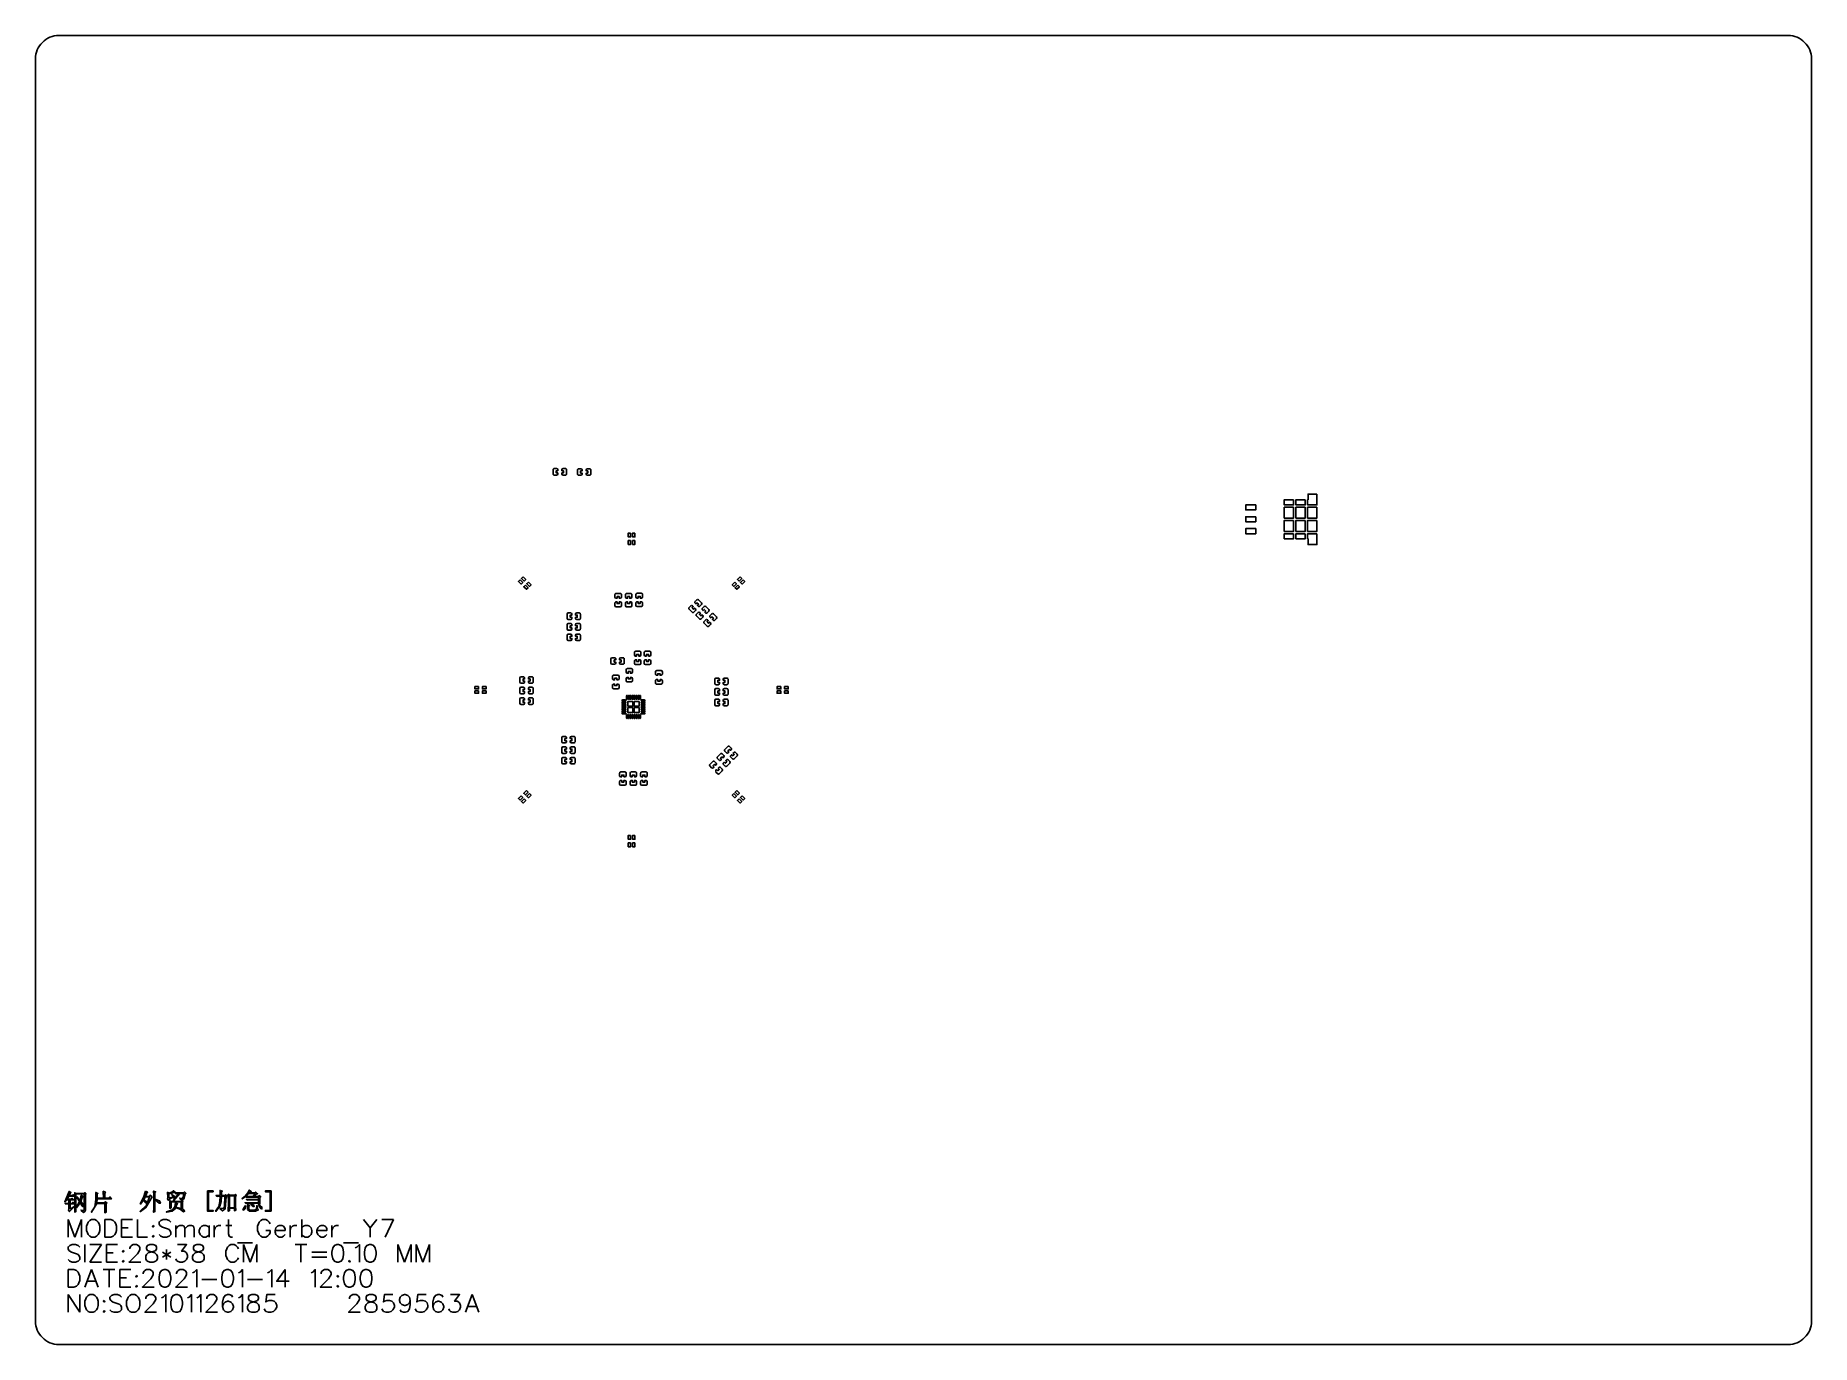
# Model space of a CAD drawing. Extents: x -190 to 190, y -140 to 140.
import ezdxf

# ---------------------------------------------------------------- set-up
doc = ezdxf.new("R2010")
doc.units = 0
doc.header["$MEASUREMENT"] = 0
doc.layers.get('0').update_dxf_attribs({"linetype": 'CONTINUOUS'})

msp = doc.modelspace()

# ---------------------------------------------------------------- linework, layer by layer
for points in [[(-189.999551, 135.000439, -0.414214), (-184.999531, 140.00043), (-184.999531, 140.00043), (185.000469, 140.00043), (185.000469, 140.00043, -0.414214), (190.000469, 135.000439), (190.000469, 135.000439), (190.000469, -134.999561), (190.000469, -134.999561, -0.414214), (185.000469, -139.99957), (185.000469, -139.99957), (-184.999531, -139.99957), (-184.999531, -139.99957, -0.414214), (-189.999551, -134.999561), (-189.999551, -134.999561), (-189.999551, 135.000439)], [(-78.266001, 47.137002, 0.39477), (-78.514004, 47.37), (-78.514004, 47.37), (-78.988999, 47.37), (-78.988999, 47.37, 0.414633), (-79.237998, 47.121001), (-79.237998, 47.121001), (-79.237998, 46.221001), (-79.237998, 46.221001, 0.414938), (-78.988999, 45.972002), (-78.988999, 45.972002), (-78.514004, 45.972002), (-78.514004, 45.972002, 0.413795), (-78.264995, 46.221001), (-78.264995, 46.221001), (-78.264995, 46.438003), (-78.264995, 46.438003), (-78.59, 46.438003), (-78.59, 46.438003), (-78.59, 46.903999), (-78.59, 46.903999), (-78.264995, 46.903999), (-78.264995, 46.903999), (-78.264995, 47.136001), (-78.264995, 47.136001), (-78.266001, 47.137002)], [(-76.390996, 47.121001, 0.414673), (-76.64, 47.37), (-76.64, 47.37), (-77.115, 47.37), (-77.115, 47.37, 0.413451), (-77.363999, 47.121001), (-77.363999, 47.121001), (-77.363999, 46.903999), (-77.363999, 46.903999), (-77.04, 46.903999), (-77.04, 46.903999), (-77.04, 46.438003), (-77.04, 46.438003), (-77.363999, 46.438003), (-77.363999, 46.438003), (-77.363999, 46.221001), (-77.363999, 46.221001, 0.413754), (-77.115, 45.972002), (-77.115, 45.972002), (-76.64, 45.972002), (-76.64, 45.972002, 0.414979), (-76.390996, 46.221001), (-76.390996, 46.221001), (-76.390996, 47.121001)], [(-73.063003, 47.102002, 0.394759), (-73.311001, 47.335), (-73.311001, 47.335), (-73.785996, 47.335), (-73.785996, 47.335, 0.414627), (-74.034995, 47.086001), (-74.034995, 47.086001), (-74.034995, 46.186001), (-74.034995, 46.186001, 0.414944), (-73.785996, 45.937002), (-73.785996, 45.937002), (-73.311001, 45.937002), (-73.311001, 45.937002, 0.413806), (-73.062002, 46.186001), (-73.062002, 46.186001), (-73.062002, 46.402998), (-73.062002, 46.402998), (-73.386997, 46.402998), (-73.386997, 46.402998), (-73.386997, 46.868999), (-73.386997, 46.868999), (-73.062002, 46.868999), (-73.062002, 46.868999), (-73.062002, 47.100996), (-73.062002, 47.100996), (-73.063003, 47.102002)], [(-71.188003, 47.086001, 0.41465), (-71.437002, 47.335), (-71.437002, 47.335), (-71.911997, 47.335), (-71.911997, 47.335, 0.413468), (-72.160996, 47.086001), (-72.160996, 47.086001), (-72.160996, 46.868999), (-72.160996, 46.868999), (-71.837002, 46.868999), (-71.837002, 46.868999), (-71.837002, 46.402998), (-71.837002, 46.402998), (-72.160996, 46.402998), (-72.160996, 46.402998), (-72.160996, 46.186001), (-72.160996, 46.186001, 0.413783), (-71.911997, 45.937002), (-71.911997, 45.937002), (-71.437002, 45.937002), (-71.437002, 45.937002, 0.414967), (-71.188003, 46.186001), (-71.188003, 46.186001), (-71.188003, 47.086001)], [(-64.625005, 20.405, 0.414678), (-64.873999, 20.654001), (-64.873999, 20.654001), (-65.773999, 20.654001), (-65.773999, 20.654001, 0.414632), (-66.022998, 20.405), (-66.022998, 20.405), (-66.022998, 19.88), (-66.022998, 19.88, 0.413749), (-65.773999, 19.631), (-65.773999, 19.631), (-65.557002, 19.631), (-65.557002, 19.631), (-65.557002, 19.972001), (-65.557002, 19.972001), (-65.091001, 19.972001), (-65.091001, 19.972001), (-65.091001, 19.631), (-65.091001, 19.631), (-64.873999, 19.631), (-64.873999, 19.631, 0.413795), (-64.625005, 19.88), (-64.625005, 19.88), (-64.625005, 20.405)], [(-62.375, 20.405, 0.414678), (-62.623999, 20.654001), (-62.623999, 20.654001), (-63.523999, 20.654001), (-63.523999, 20.654001, 0.414632), (-63.772998, 20.405), (-63.772998, 20.405), (-63.772998, 19.88), (-63.772998, 19.88, 0.413749), (-63.523999, 19.631), (-63.523999, 19.631), (-63.307002, 19.631), (-63.307002, 19.631), (-63.307002, 19.972001), (-63.307002, 19.972001), (-62.840996, 19.972001), (-62.840996, 19.972001), (-62.840996, 19.631), (-62.840996, 19.631), (-62.623999, 19.631), (-62.623999, 19.631, 0.413795), (-62.375, 19.88), (-62.375, 19.88), (-62.375, 20.405)], [(-60.123999, 20.443, 0.414678), (-60.373003, 20.692), (-60.373003, 20.692), (-61.273003, 20.692), (-61.273003, 20.692, 0.414632), (-61.522002, 20.443), (-61.522002, 20.443), (-61.522002, 19.918), (-61.522002, 19.918, 0.41375), (-61.273003, 19.669), (-61.273003, 19.669), (-61.056001, 19.669), (-61.056001, 19.669), (-61.056001, 20.01), (-61.056001, 20.01), (-60.59, 20.01), (-60.59, 20.01), (-60.59, 19.669), (-60.59, 19.669), (-60.373003, 19.669), (-60.373003, 19.669, 0.413796), (-60.123999, 19.918), (-60.123999, 19.918), (-60.123999, 20.443)], [(-48.135, 19.304, 0.411577), (-48.485, 19.305), (-48.485, 19.305), (-48.857998, 18.932), (-48.857998, 18.932, 0.41469), (-48.857998, 18.580001), (-48.857998, 18.580001), (-48.706001, 18.427999), (-48.706001, 18.427999), (-48.705, 18.427999), (-48.705, 18.427999), (-48.465, 18.667999), (-48.465, 18.667999), (-48.135, 18.338), (-48.135, 18.338), (-48.375, 18.098), (-48.375, 18.098), (-48.375, 18.097001), (-48.375, 18.097001), (-48.222002, 17.944), (-48.222002, 17.944, 0.414907), (-47.87, 17.944), (-47.87, 17.944), (-47.497998, 18.316001), (-47.497998, 18.316001, 0.413467), (-47.497998, 18.667), (-47.497998, 18.667), (-48.135, 19.304)], [(-75.237998, 16.229, 0.414672), (-75.487002, 16.478), (-75.487002, 16.478), (-76.012002, 16.478), (-76.012002, 16.478, 0.413454), (-76.261001, 16.229), (-76.261001, 16.229), (-76.261001, 15.328999), (-76.261001, 15.328999, 0.413754), (-76.012002, 15.08), (-76.012002, 15.08), (-75.485996, 15.08), (-75.485996, 15.08, 0.413789), (-75.237998, 15.328999), (-75.237998, 15.328999), (-75.237998, 15.546), (-75.237998, 15.546), (-75.577998, 15.546), (-75.577998, 15.546), (-75.577998, 16.012), (-75.577998, 16.012), (-75.237998, 16.012), (-75.237998, 16.012), (-75.237998, 16.229)], [(-73.412998, 16.229, 0.414672), (-73.661997, 16.478), (-73.661997, 16.478), (-74.187002, 16.478), (-74.187002, 16.478, 0.413448), (-74.436001, 16.229), (-74.436001, 16.229), (-74.436001, 16.012), (-74.436001, 16.012), (-74.095005, 16.012), (-74.095005, 16.012), (-74.095005, 15.546), (-74.095005, 15.546), (-74.436001, 15.546), (-74.436001, 15.546), (-74.436001, 15.328999), (-74.436001, 15.328999, 0.413749), (-74.187002, 15.08), (-74.187002, 15.08), (-73.661997, 15.08), (-73.661997, 15.08, 0.414973), (-73.412998, 15.328999), (-73.412998, 15.328999), (-73.412998, 16.229)], [(-64.625005, 18.581, 0.413503), (-64.873999, 18.828999), (-64.873999, 18.828999), (-65.091001, 18.828999), (-65.091001, 18.828999), (-65.091001, 18.488999), (-65.091001, 18.488999), (-65.557002, 18.488999), (-65.557002, 18.488999), (-65.557002, 18.828999), (-65.557002, 18.828999), (-65.773999, 18.828999), (-65.773999, 18.828999, 0.414633), (-66.022998, 18.580001), (-66.022998, 18.580001), (-66.022998, 18.055), (-66.022998, 18.055, 0.41375), (-65.773999, 17.805999), (-65.773999, 17.805999), (-64.873999, 17.805999), (-64.873999, 17.805999, 0.413796), (-64.625005, 18.055), (-64.625005, 18.055), (-64.625005, 18.581)], [(-62.375, 18.581, 0.413503), (-62.623999, 18.828999), (-62.623999, 18.828999), (-62.840996, 18.828999), (-62.840996, 18.828999), (-62.840996, 18.488999), (-62.840996, 18.488999), (-63.307002, 18.488999), (-63.307002, 18.488999), (-63.307002, 18.828999), (-63.307002, 18.828999), (-63.523999, 18.828999), (-63.523999, 18.828999, 0.414633), (-63.772998, 18.580001), (-63.772998, 18.580001), (-63.772998, 18.055), (-63.772998, 18.055, 0.41375), (-63.523999, 17.805999), (-63.523999, 17.805999), (-62.623999, 17.805999), (-62.623999, 17.805999, 0.413796), (-62.375, 18.055), (-62.375, 18.055), (-62.375, 18.581)], [(-60.123999, 18.618999, 0.413505), (-60.373003, 18.867), (-60.373003, 18.867), (-60.59, 18.867), (-60.59, 18.867), (-60.59, 18.527), (-60.59, 18.527), (-61.056001, 18.527), (-61.056001, 18.527), (-61.056001, 18.867), (-61.056001, 18.867), (-61.273003, 18.867), (-61.273003, 18.867, 0.414635), (-61.522002, 18.618), (-61.522002, 18.618), (-61.522002, 18.092999), (-61.522002, 18.092999, 0.41375), (-61.273003, 17.844), (-61.273003, 17.844), (-60.373003, 17.844), (-60.373003, 17.844, 0.413796), (-60.123999, 18.092999), (-60.123999, 18.092999), (-60.123999, 18.618999)], [(-49.426997, 18.014999, 0.411584), (-49.777002, 18.014), (-49.777002, 18.014), (-50.148999, 17.642001), (-50.148999, 17.642001, 0.414684), (-50.148999, 17.29), (-50.148999, 17.29), (-49.513003, 16.654), (-49.513003, 16.654, 0.414907), (-49.160996, 16.654), (-49.160996, 16.654), (-48.788999, 17.026), (-48.788999, 17.026, 0.413477), (-48.788999, 17.377001), (-48.788999, 17.377001), (-48.942998, 17.531), (-48.942998, 17.531), (-49.185, 17.288999), (-49.185, 17.288999), (-49.515, 17.619), (-49.515, 17.619), (-49.272998, 17.861), (-49.272998, 17.861), (-49.426997, 18.014999)], [(-47.871997, 16.57, 0.411587), (-48.222002, 16.569), (-48.222002, 16.569), (-48.594004, 16.197), (-48.594004, 16.197, 0.41465), (-48.594004, 15.845001), (-48.594004, 15.845001), (-47.958003, 15.208999), (-47.958003, 15.208999, 0.414897), (-47.606001, 15.208999), (-47.606001, 15.208999), (-47.233999, 15.581), (-47.233999, 15.581, 0.413476), (-47.233999, 15.932), (-47.233999, 15.932), (-47.387998, 16.085999), (-47.387998, 16.085999), (-47.63, 15.844), (-47.63, 15.844), (-47.96, 16.174), (-47.96, 16.174), (-47.717998, 16.416), (-47.717998, 16.416), (-47.871997, 16.57)], [(-46.58, 17.859, 0.411576), (-46.93, 17.859999), (-46.93, 17.859999), (-47.302998, 17.487001), (-47.302998, 17.487001, 0.41466), (-47.302998, 17.135), (-47.302998, 17.135), (-47.151001, 16.983), (-47.151001, 16.983), (-47.15, 16.983), (-47.15, 16.983), (-46.91, 17.223), (-46.91, 17.223), (-46.58, 16.892999), (-46.58, 16.892999), (-46.82, 16.652999), (-46.82, 16.652999), (-46.82, 16.652), (-46.82, 16.652), (-46.666997, 16.499), (-46.666997, 16.499, 0.414905), (-46.315, 16.499), (-46.315, 16.499), (-45.942998, 16.871), (-45.942998, 16.871, 0.413477), (-45.942998, 17.222001), (-45.942998, 17.222001), (-46.58, 17.859)], [(-44.935, 16.303999, 0.411574), (-45.285, 16.305), (-45.285, 16.305), (-45.657998, 15.932), (-45.657998, 15.932, 0.414659), (-45.657998, 15.58), (-45.657998, 15.58), (-45.506001, 15.428), (-45.506001, 15.428), (-45.505, 15.428), (-45.505, 15.428), (-45.265, 15.667999), (-45.265, 15.667999), (-44.935, 15.338), (-44.935, 15.338), (-45.175, 15.098), (-45.175, 15.098), (-45.175, 15.097), (-45.175, 15.097), (-45.022002, 14.944), (-45.022002, 14.944, 0.414911), (-44.67, 14.944), (-44.67, 14.944), (-44.298003, 15.316), (-44.298003, 15.316, 0.413493), (-44.298003, 15.667001), (-44.298003, 15.667001), (-44.935, 16.303999)], [(-75.237998, 13.979, 0.414671), (-75.487002, 14.228), (-75.487002, 14.228), (-76.012002, 14.228), (-76.012002, 14.228, 0.413452), (-76.261001, 13.979), (-76.261001, 13.979), (-76.261001, 13.079), (-76.261001, 13.079, 0.413754), (-76.012002, 12.83), (-76.012002, 12.83), (-75.485996, 12.83), (-75.485996, 12.83, 0.413792), (-75.237998, 13.079), (-75.237998, 13.079), (-75.237998, 13.296), (-75.237998, 13.296), (-75.577998, 13.296), (-75.577998, 13.296), (-75.577998, 13.762), (-75.577998, 13.762), (-75.237998, 13.762), (-75.237998, 13.762), (-75.237998, 13.979)], [(-75.237998, 11.729, 0.414671), (-75.487002, 11.978), (-75.487002, 11.978), (-76.012002, 11.978), (-76.012002, 11.978, 0.413449), (-76.261001, 11.729), (-76.261001, 11.729), (-76.261001, 10.829), (-76.261001, 10.829, 0.413759), (-76.012002, 10.58), (-76.012002, 10.58), (-75.485996, 10.58), (-75.485996, 10.58, 0.413794), (-75.237998, 10.829), (-75.237998, 10.829), (-75.237998, 11.046), (-75.237998, 11.046), (-75.577998, 11.046), (-75.577998, 11.046), (-75.577998, 11.512), (-75.577998, 11.512), (-75.237998, 11.512), (-75.237998, 11.512), (-75.237998, 11.729)], [(-73.412998, 13.979, 0.414669), (-73.661997, 14.228), (-73.661997, 14.228), (-74.187002, 14.228), (-74.187002, 14.228, 0.413447), (-74.436001, 13.979), (-74.436001, 13.979), (-74.436001, 13.762), (-74.436001, 13.762), (-74.095005, 13.762), (-74.095005, 13.762), (-74.095005, 13.296), (-74.095005, 13.296), (-74.436001, 13.296), (-74.436001, 13.296), (-74.436001, 13.079), (-74.436001, 13.079, 0.413749), (-74.187002, 12.83), (-74.187002, 12.83), (-73.661997, 12.83), (-73.661997, 12.83, 0.414977), (-73.412998, 13.079), (-73.412998, 13.079), (-73.412998, 13.979)], [(-73.412998, 11.729, 0.414671), (-73.661997, 11.978), (-73.661997, 11.978), (-74.187002, 11.978), (-74.187002, 11.978, 0.413444), (-74.436001, 11.729), (-74.436001, 11.729), (-74.436001, 11.512), (-74.436001, 11.512), (-74.095005, 11.512), (-74.095005, 11.512), (-74.095005, 11.046), (-74.095005, 11.046), (-74.436001, 11.046), (-74.436001, 11.046), (-74.436001, 10.829), (-74.436001, 10.829, 0.413753), (-74.187002, 10.58), (-74.187002, 10.58), (-73.661997, 10.58), (-73.661997, 10.58, 0.414976), (-73.412998, 10.829), (-73.412998, 10.829), (-73.412998, 11.729)], [(-46.227002, 15.015, 0.411571), (-46.576997, 15.014), (-46.576997, 15.014), (-46.948999, 14.642001), (-46.948999, 14.642001, 0.41466), (-46.948999, 14.29), (-46.948999, 14.29), (-46.312998, 13.654), (-46.312998, 13.654, 0.414903), (-45.961001, 13.654), (-45.961001, 13.654), (-45.588999, 14.026), (-45.588999, 14.026, 0.413484), (-45.588999, 14.377), (-45.588999, 14.377), (-45.742998, 14.531), (-45.742998, 14.531), (-45.985, 14.289), (-45.985, 14.289), (-46.315, 14.619), (-46.315, 14.619), (-46.073003, 14.861), (-46.073003, 14.861), (-46.227002, 15.015)], [(-60.462998, 8.035001, 0.414672), (-60.711997, 8.284), (-60.711997, 8.284), (-61.611997, 8.284), (-61.611997, 8.284, 0.414637), (-61.861001, 8.035001), (-61.861001, 8.035001), (-61.861001, 7.51), (-61.861001, 7.51, 0.413752), (-61.611997, 7.261), (-61.611997, 7.261), (-61.395, 7.261), (-61.395, 7.261), (-61.395, 7.602), (-61.395, 7.602), (-60.928999, 7.602), (-60.928999, 7.602), (-60.928999, 7.261), (-60.928999, 7.261), (-60.711997, 7.261), (-60.711997, 7.261, 0.413787), (-60.462998, 7.51), (-60.462998, 7.51), (-60.462998, 8.035001)], [(-58.351001, 8.034, 0.41467), (-58.6, 8.283), (-58.6, 8.283), (-59.5, 8.283), (-59.5, 8.283, 0.41463), (-59.748999, 8.034), (-59.748999, 8.034), (-59.748999, 7.509), (-59.748999, 7.509, 0.413755), (-59.5, 7.26), (-59.5, 7.26), (-59.282998, 7.26), (-59.282998, 7.26), (-59.282998, 7.601), (-59.282998, 7.601), (-58.816997, 7.601), (-58.816997, 7.601), (-58.816997, 7.26), (-58.816997, 7.26), (-58.6, 7.26), (-58.6, 7.26, 0.413795), (-58.351001, 7.509), (-58.351001, 7.509), (-58.351001, 8.034)], [(-65.845996, 6.658, 0.414677), (-66.095, 6.907), (-66.095, 6.907), (-66.62, 6.907), (-66.62, 6.907, 0.413442), (-66.868999, 6.658), (-66.868999, 6.658), (-66.868999, 5.758), (-66.868999, 5.758, 0.413742), (-66.62, 5.509), (-66.62, 5.509), (-66.093994, 5.509), (-66.093994, 5.509, 0.413795), (-65.845996, 5.758), (-65.845996, 5.758), (-65.845996, 5.975), (-65.845996, 5.975), (-66.186001, 5.975), (-66.186001, 5.975), (-66.186001, 6.441), (-66.186001, 6.441), (-65.845996, 6.441), (-65.845996, 6.441), (-65.845996, 6.658)], [(-64.021001, 6.658, 0.41466), (-64.269995, 6.907), (-64.269995, 6.907), (-64.795, 6.907), (-64.795, 6.907, 0.413461), (-65.043999, 6.658), (-65.043999, 6.658), (-65.043999, 6.441), (-65.043999, 6.441), (-64.703003, 6.441), (-64.703003, 6.441), (-64.703003, 5.975), (-64.703003, 5.975), (-65.043999, 5.975), (-65.043999, 5.975), (-65.043999, 5.758), (-65.043999, 5.758, 0.413761), (-64.795, 5.509), (-64.795, 5.509), (-64.269995, 5.509), (-64.269995, 5.509, 0.414963), (-64.021001, 5.758), (-64.021001, 5.758), (-64.021001, 6.658)], [(-62.256001, 4.324, 0.414689), (-62.505, 4.573), (-62.505, 4.573), (-63.405, 4.573), (-63.405, 4.573, 0.414635), (-63.653999, 4.324), (-63.653999, 4.324), (-63.653999, 3.849), (-63.653999, 3.849, 0.41374), (-63.405, 3.6), (-63.405, 3.6), (-63.188003, 3.6), (-63.188003, 3.6), (-63.188003, 3.925), (-63.188003, 3.925), (-62.721997, 3.925), (-62.721997, 3.925), (-62.721997, 3.6), (-62.721997, 3.6), (-62.49, 3.6), (-62.49, 3.6), (-62.488999, 3.601), (-62.488999, 3.601, 0.395061), (-62.256001, 3.849), (-62.256001, 3.849), (-62.256001, 4.324)], [(-60.462998, 6.211, 0.413496), (-60.711997, 6.459), (-60.711997, 6.459), (-60.928999, 6.459), (-60.928999, 6.459), (-60.928999, 6.119), (-60.928999, 6.119), (-61.395, 6.119), (-61.395, 6.119), (-61.395, 6.459), (-61.395, 6.459), (-61.611997, 6.459), (-61.611997, 6.459, 0.414639), (-61.861001, 6.21), (-61.861001, 6.21), (-61.861001, 5.685), (-61.861001, 5.685, 0.413754), (-61.611997, 5.436), (-61.611997, 5.436), (-60.711997, 5.436), (-60.711997, 5.436, 0.413788), (-60.462998, 5.685), (-60.462998, 5.685), (-60.462998, 6.211)], [(-58.351001, 6.21, 0.413493), (-58.6, 6.458), (-58.6, 6.458), (-58.816997, 6.458), (-58.816997, 6.458), (-58.816997, 6.118), (-58.816997, 6.118), (-59.282998, 6.118), (-59.282998, 6.118), (-59.282998, 6.458), (-59.282998, 6.458), (-59.5, 6.458), (-59.5, 6.458, 0.41463), (-59.748999, 6.209), (-59.748999, 6.209), (-59.748999, 5.684), (-59.748999, 5.684, 0.413759), (-59.5, 5.435), (-59.5, 5.435), (-58.6, 5.435), (-58.6, 5.435, 0.413799), (-58.351001, 5.684), (-58.351001, 5.684), (-58.351001, 6.21)], [(-55.88, 3.896, 0.413496), (-56.128999, 4.145), (-56.128999, 4.145), (-57.08, 4.145), (-57.08, 4.145, 0.414632), (-57.328999, 3.896), (-57.328999, 3.896), (-57.328999, 3.396), (-57.328999, 3.396, 0.414924), (-57.08, 3.147), (-57.08, 3.147), (-56.846001, 3.147), (-56.846001, 3.147), (-56.846001, 3.479), (-56.846001, 3.479), (-56.361997, 3.479), (-56.361997, 3.479), (-56.361997, 3.147), (-56.361997, 3.147), (-56.128999, 3.147), (-56.128999, 3.147, 0.413791), (-55.88, 3.396), (-55.88, 3.396), (-55.88, 3.896)], [(-85.337998, 2.579, 0.414682), (-85.587002, 2.828), (-85.587002, 2.828), (-86.112002, 2.828), (-86.112002, 2.828, 0.413453), (-86.360996, 2.579), (-86.360996, 2.579), (-86.360996, 1.679), (-86.360996, 1.679, 0.413746), (-86.112002, 1.43), (-86.112002, 1.43), (-85.585996, 1.43), (-85.585996, 1.43, 0.413792), (-85.337998, 1.679), (-85.337998, 1.679), (-85.337998, 1.896), (-85.337998, 1.896), (-85.677998, 1.896), (-85.677998, 1.896), (-85.677998, 2.362), (-85.677998, 2.362), (-85.337998, 2.362), (-85.337998, 2.362), (-85.337998, 2.579)], [(-85.337998, 0.329, 0.414686), (-85.587002, 0.578), (-85.587002, 0.578), (-86.112002, 0.578), (-86.112002, 0.578, 0.413456), (-86.360996, 0.329), (-86.360996, 0.329), (-86.360996, -0.571), (-86.360996, -0.571, 0.413743), (-86.112002, -0.82), (-86.112002, -0.82), (-85.585996, -0.82), (-85.585996, -0.82, 0.413789), (-85.337998, -0.571), (-85.337998, -0.571), (-85.337998, -0.354), (-85.337998, -0.354), (-85.677998, -0.354), (-85.677998, -0.354), (-85.677998, 0.112), (-85.677998, 0.112), (-85.337998, 0.112), (-85.337998, 0.112), (-85.337998, 0.329)], [(-83.512998, 2.579, 0.414671), (-83.762002, 2.828), (-83.762002, 2.828), (-84.287002, 2.828), (-84.287002, 2.828, 0.413464), (-84.536006, 2.579), (-84.536006, 2.579), (-84.536006, 2.362), (-84.536006, 2.362), (-84.195, 2.362), (-84.195, 2.362), (-84.195, 1.896), (-84.195, 1.896), (-84.536006, 1.896), (-84.536006, 1.896), (-84.536006, 1.679), (-84.536006, 1.679, 0.413757), (-84.287002, 1.43), (-84.287002, 1.43), (-83.762002, 1.43), (-83.762002, 1.43, 0.414966), (-83.512998, 1.679), (-83.512998, 1.679), (-83.512998, 2.579)], [(-83.512998, 0.329, 0.414674), (-83.762002, 0.578), (-83.762002, 0.578), (-84.287002, 0.578), (-84.287002, 0.578, 0.413467), (-84.536006, 0.329), (-84.536006, 0.329), (-84.536006, 0.112), (-84.536006, 0.112), (-84.195, 0.112), (-84.195, 0.112), (-84.195, -0.354), (-84.195, -0.354), (-84.536006, -0.354), (-84.536006, -0.354), (-84.536006, -0.571), (-84.536006, -0.571, 0.413754), (-84.287002, -0.82), (-84.287002, -0.82), (-83.762002, -0.82), (-83.762002, -0.82, 0.414962), (-83.512998, -0.571), (-83.512998, -0.571), (-83.512998, 0.329)], [(-65.128999, 2.917, 0.413503), (-65.378003, 3.166), (-65.378003, 3.166), (-66.329004, 3.166), (-66.329004, 3.166, 0.414618), (-66.578003, 2.917), (-66.578003, 2.917), (-66.578003, 2.417), (-66.578003, 2.417, 0.414911), (-66.329004, 2.168), (-66.329004, 2.168), (-66.095, 2.168), (-66.095, 2.168), (-66.095, 2.5), (-66.095, 2.5), (-65.610996, 2.5), (-65.610996, 2.5), (-65.610996, 2.168), (-65.610996, 2.168), (-65.378003, 2.168), (-65.378003, 2.168, 0.413791), (-65.128999, 2.417), (-65.128999, 2.417), (-65.128999, 2.917)], [(-65.131001, 1.045, 0.380865), (-65.378003, 1.266), (-65.378003, 1.266), (-65.613003, 1.266), (-65.613003, 1.266), (-65.613003, 0.934), (-65.613003, 0.934), (-66.096997, 0.934), (-66.096997, 0.934), (-66.096997, 1.266), (-66.096997, 1.266), (-66.329004, 1.266), (-66.329004, 1.266, 0.41462), (-66.578003, 1.017), (-66.578003, 1.017), (-66.578003, 0.517), (-66.578003, 0.517, 0.414909), (-66.329004, 0.268), (-66.329004, 0.268), (-65.378003, 0.268), (-65.378003, 0.268, 0.395069), (-65.130005, 0.501), (-65.130005, 0.501), (-65.130005, 1.044), (-65.130005, 1.044), (-65.131001, 1.045)], [(-62.256001, 2.45, 0.413505), (-62.505, 2.699), (-62.505, 2.699), (-62.721997, 2.699), (-62.721997, 2.699), (-62.721997, 2.375), (-62.721997, 2.375), (-63.188003, 2.375), (-63.188003, 2.375), (-63.188003, 2.699), (-63.188003, 2.699), (-63.405, 2.699), (-63.405, 2.699, 0.413452), (-63.653999, 2.45), (-63.653999, 2.45), (-63.653999, 1.975), (-63.653999, 1.975, 0.414925), (-63.405, 1.726), (-63.405, 1.726), (-62.505, 1.726), (-62.505, 1.726, 0.414978), (-62.256001, 1.975), (-62.256001, 1.975), (-62.256001, 2.45)], [(-55.881997, 2.024, 0.380859), (-56.128999, 2.245), (-56.128999, 2.245), (-56.363999, 2.245), (-56.363999, 2.245), (-56.363999, 1.913), (-56.363999, 1.913), (-56.848003, 1.913), (-56.848003, 1.913), (-56.848003, 2.245), (-56.848003, 2.245), (-57.08, 2.245), (-57.08, 2.245, 0.41463), (-57.328999, 1.996), (-57.328999, 1.996), (-57.328999, 1.496), (-57.328999, 1.496, 0.414927), (-57.08, 1.247), (-57.08, 1.247), (-56.128999, 1.247), (-56.128999, 1.247, 0.39507), (-55.881001, 1.48), (-55.881001, 1.48), (-55.881001, 2.023), (-55.881001, 2.023), (-55.881997, 2.024)], [(-43.645, 2.289, 0.414672), (-43.893999, 2.538), (-43.893999, 2.538), (-44.418999, 2.538), (-44.418999, 2.538, 0.413465), (-44.667998, 2.289), (-44.667998, 2.289), (-44.667998, 1.389), (-44.667998, 1.389, 0.413756), (-44.418999, 1.14), (-44.418999, 1.14), (-43.892998, 1.14), (-43.892998, 1.14, 0.413785), (-43.645, 1.389), (-43.645, 1.389), (-43.645, 1.606), (-43.645, 1.606), (-43.985, 1.606), (-43.985, 1.606), (-43.985, 2.072), (-43.985, 2.072), (-43.645, 2.072), (-43.645, 2.072), (-43.645, 2.289)], [(-43.645, 0.039, 0.414671), (-43.893999, 0.288), (-43.893999, 0.288), (-44.418999, 0.288), (-44.418999, 0.288, 0.413464), (-44.667998, 0.039), (-44.667998, 0.039), (-44.667998, -0.861), (-44.667998, -0.861, 0.413757), (-44.418999, -1.11), (-44.418999, -1.11), (-43.892998, -1.11), (-43.892998, -1.11, 0.413786), (-43.645, -0.861), (-43.645, -0.861), (-43.645, -0.644), (-43.645, -0.644), (-43.985, -0.644), (-43.985, -0.644), (-43.985, -0.178), (-43.985, -0.178), (-43.645, -0.178), (-43.645, -0.178), (-43.645, 0.039)], [(-41.82, 2.289, 0.414678), (-42.068999, 2.538), (-42.068999, 2.538), (-42.593999, 2.538), (-42.593999, 2.538, 0.41346), (-42.842998, 2.289), (-42.842998, 2.289), (-42.842998, 2.072), (-42.842998, 2.072), (-42.502002, 2.072), (-42.502002, 2.072), (-42.502002, 1.606), (-42.502002, 1.606), (-42.842998, 1.606), (-42.842998, 1.606), (-42.842998, 1.389), (-42.842998, 1.389, 0.41375), (-42.593999, 1.14), (-42.593999, 1.14), (-42.068999, 1.14), (-42.068999, 1.14, 0.41497), (-41.82, 1.389), (-41.82, 1.389), (-41.82, 2.289)], [(-41.82, 0.039, 0.414677), (-42.068999, 0.288), (-42.068999, 0.288), (-42.593999, 0.288), (-42.593999, 0.288, 0.413459), (-42.842998, 0.039), (-42.842998, 0.039), (-42.842998, -0.178), (-42.842998, -0.178), (-42.502002, -0.178), (-42.502002, -0.178), (-42.502002, -0.644), (-42.502002, -0.644), (-42.842998, -0.644), (-42.842998, -0.644), (-42.842998, -0.861), (-42.842998, -0.861, 0.413752), (-42.593999, -1.11), (-42.593999, -1.11), (-42.068999, -1.11), (-42.068999, -1.11, 0.414971), (-41.82, -0.861), (-41.82, -0.861), (-41.82, 0.039)], [(-85.337998, -1.921, 0.414685), (-85.587002, -1.672), (-85.587002, -1.672), (-86.112002, -1.672), (-86.112002, -1.672, 0.413451), (-86.360996, -1.921), (-86.360996, -1.921), (-86.360996, -2.821), (-86.360996, -2.821, 0.413739), (-86.112002, -3.07), (-86.112002, -3.07), (-85.585996, -3.07), (-85.585996, -3.07, 0.41379), (-85.337998, -2.821), (-85.337998, -2.821), (-85.337998, -2.604), (-85.337998, -2.604), (-85.677998, -2.604), (-85.677998, -2.604), (-85.677998, -2.138), (-85.677998, -2.138), (-85.337998, -2.138), (-85.337998, -2.138), (-85.337998, -1.921)], [(-83.512998, -1.921, 0.414673), (-83.762002, -1.672), (-83.762002, -1.672), (-84.287002, -1.672), (-84.287002, -1.672, 0.413466), (-84.536006, -1.921), (-84.536006, -1.921), (-84.536006, -2.138), (-84.536006, -2.138), (-84.195, -2.138), (-84.195, -2.138), (-84.195, -2.604), (-84.195, -2.604), (-84.536006, -2.604), (-84.536006, -2.604), (-84.536006, -2.821), (-84.536006, -2.821, 0.413755), (-84.287002, -3.07), (-84.287002, -3.07), (-83.762002, -3.07), (-83.762002, -3.07, 0.414963), (-83.512998, -2.821), (-83.512998, -2.821), (-83.512998, -1.921)], [(-63.763999, -2.316, 1.000103), (-63.763999, -2.126), (-63.763999, -2.126), (-64.423999, -2.126), (-64.423999, -2.126, 0.999949), (-64.423999, -2.316), (-64.423999, -2.316), (-63.763999, -2.316)], [(-63.763999, -2.716, 1.000103), (-63.763999, -2.526), (-63.763999, -2.526), (-64.423999, -2.526), (-64.423999, -2.526, 0.999949), (-64.423999, -2.716), (-64.423999, -2.716), (-63.763999, -2.716)], [(-63.763999, -3.116, 1.000103), (-63.763999, -2.926), (-63.763999, -2.926), (-64.423999, -2.926), (-64.423999, -2.926, 0.999949), (-64.423999, -3.116), (-64.423999, -3.116), (-63.763999, -3.116)], [(-63.763999, -3.516, 1.000103), (-63.763999, -3.326), (-63.763999, -3.326), (-64.423999, -3.326), (-64.423999, -3.326, 0.999949), (-64.423999, -3.516), (-64.423999, -3.516), (-63.763999, -3.516)], [(-63.763999, -3.916, 1.000103), (-63.763999, -3.726), (-63.763999, -3.726), (-64.423999, -3.726), (-64.423999, -3.726, 0.999949), (-64.423999, -3.916), (-64.423999, -3.916), (-63.763999, -3.916)], [(-63.348999, -1.241, 0.999997), (-63.538999, -1.241), (-63.538999, -1.241), (-63.538999, -1.901), (-63.538999, -1.901, 0.999986), (-63.348999, -1.901), (-63.348999, -1.901), (-63.348999, -1.241)], [(-62.948003, -1.241, 0.999997), (-63.138003, -1.241), (-63.138003, -1.241), (-63.138003, -1.901), (-63.138003, -1.901, 0.999986), (-62.948003, -1.901), (-62.948003, -1.901), (-62.948003, -1.241)], [(-62.549004, -1.241, 0.999997), (-62.738999, -1.241), (-62.738999, -1.241), (-62.738999, -1.901), (-62.738999, -1.901, 0.999986), (-62.549004, -1.901), (-62.549004, -1.901), (-62.549004, -1.241)], [(-62.148999, -1.241, 0.999997), (-62.338999, -1.241), (-62.338999, -1.241), (-62.338999, -1.901), (-62.338999, -1.901, 0.999986), (-62.148999, -1.901), (-62.148999, -1.901), (-62.148999, -1.241)], [(-61.748999, -1.241, 0.999997), (-61.938999, -1.241), (-61.938999, -1.241), (-61.938999, -1.901), (-61.938999, -1.901, 0.999986), (-61.748999, -1.901), (-61.748999, -1.901), (-61.748999, -1.241)], [(-61.348999, -1.241, 0.999997), (-61.538999, -1.241), (-61.538999, -1.241), (-61.538999, -1.901), (-61.538999, -1.901, 0.999986), (-61.348999, -1.901), (-61.348999, -1.901), (-61.348999, -1.241)], [(-60.947998, -1.241, 0.999997), (-61.137998, -1.241), (-61.137998, -1.241), (-61.137998, -1.901), (-61.137998, -1.901, 0.999986), (-60.947998, -1.901), (-60.947998, -1.901), (-60.947998, -1.241)], [(-60.547998, -1.241, 0.999997), (-60.738003, -1.241), (-60.738003, -1.241), (-60.738003, -1.901), (-60.738003, -1.901, 0.999986), (-60.547998, -1.901), (-60.547998, -1.901), (-60.547998, -1.241)], [(-59.663999, -2.316, 1), (-59.663999, -2.126), (-59.663999, -2.126), (-60.323999, -2.126), (-60.323999, -2.126, 1.000051), (-60.323999, -2.316), (-60.323999, -2.316), (-59.663999, -2.316)], [(-59.663999, -2.716, 1), (-59.663999, -2.526), (-59.663999, -2.526), (-60.323999, -2.526), (-60.323999, -2.526, 1.000051), (-60.323999, -2.716), (-60.323999, -2.716), (-59.663999, -2.716)], [(-59.663999, -3.116, 1), (-59.663999, -2.926), (-59.663999, -2.926), (-60.323999, -2.926), (-60.323999, -2.926, 1.000051), (-60.323999, -3.116), (-60.323999, -3.116), (-59.663999, -3.116)], [(-59.663999, -3.516, 1), (-59.663999, -3.326), (-59.663999, -3.326), (-60.323999, -3.326), (-60.323999, -3.326, 1.000051), (-60.323999, -3.516), (-60.323999, -3.516), (-59.663999, -3.516)], [(-59.663999, -3.916, 1), (-59.663999, -3.726), (-59.663999, -3.726), (-60.323999, -3.726), (-60.323999, -3.726, 1.000051), (-60.323999, -3.916), (-60.323999, -3.916), (-59.663999, -3.916)], [(-43.645, -2.211, 0.414675), (-43.893999, -1.962), (-43.893999, -1.962), (-44.418999, -1.962), (-44.418999, -1.962, 0.413468), (-44.667998, -2.211), (-44.667998, -2.211), (-44.667998, -3.111), (-44.667998, -3.111, 0.413754), (-44.418999, -3.36), (-44.418999, -3.36), (-43.892998, -3.36), (-43.892998, -3.36, 0.413783), (-43.645, -3.111), (-43.645, -3.111), (-43.645, -2.894), (-43.645, -2.894), (-43.985, -2.894), (-43.985, -2.894), (-43.985, -2.428), (-43.985, -2.428), (-43.645, -2.428), (-43.645, -2.428), (-43.645, -2.211)], [(-41.82, -2.211, 0.41468), (-42.068999, -1.962), (-42.068999, -1.962), (-42.593999, -1.962), (-42.593999, -1.962, 0.413462), (-42.842998, -2.211), (-42.842998, -2.211), (-42.842998, -2.428), (-42.842998, -2.428), (-42.502002, -2.428), (-42.502002, -2.428), (-42.502002, -2.894), (-42.502002, -2.894), (-42.842998, -2.894), (-42.842998, -2.894), (-42.842998, -3.111), (-42.842998, -3.111, 0.413748), (-42.593999, -3.36), (-42.593999, -3.36), (-42.068999, -3.36), (-42.068999, -3.36, 0.414968), (-41.82, -3.111), (-41.82, -3.111), (-41.82, -2.211)], [(-63.763999, -4.316, 1.000103), (-63.763999, -4.126), (-63.763999, -4.126), (-64.423999, -4.126), (-64.423999, -4.126, 0.999949), (-64.423999, -4.316), (-64.423999, -4.316), (-63.763999, -4.316)], [(-63.763999, -4.716, 1.000103), (-63.763999, -4.526), (-63.763999, -4.526), (-64.423999, -4.526), (-64.423999, -4.526, 0.999949), (-64.423999, -4.716), (-64.423999, -4.716), (-63.763999, -4.716)], [(-63.763999, -5.116, 1.000103), (-63.763999, -4.926), (-63.763999, -4.926), (-64.423999, -4.926), (-64.423999, -4.926, 0.999949), (-64.423999, -5.116), (-64.423999, -5.116), (-63.763999, -5.116)], [(-63.348999, -5.341, 1.000006), (-63.538999, -5.341), (-63.538999, -5.341), (-63.538999, -6.001), (-63.538999, -6.001, 1.000013), (-63.348999, -6.001), (-63.348999, -6.001), (-63.348999, -5.341)], [(-62.948003, -5.341, 1.000006), (-63.138003, -5.341), (-63.138003, -5.341), (-63.138003, -6.001), (-63.138003, -6.001, 1.000013), (-62.948003, -6.001), (-62.948003, -6.001), (-62.948003, -5.341)], [(-62.549004, -5.341, 1.000006), (-62.738999, -5.341), (-62.738999, -5.341), (-62.738999, -6.001), (-62.738999, -6.001, 1.000013), (-62.549004, -6.001), (-62.549004, -6.001), (-62.549004, -5.341)], [(-62.148999, -5.341, 1.000006), (-62.338999, -5.341), (-62.338999, -5.341), (-62.338999, -6.001), (-62.338999, -6.001, 1.000013), (-62.148999, -6.001), (-62.148999, -6.001), (-62.148999, -5.341)], [(-61.748999, -5.341, 1.000006), (-61.938999, -5.341), (-61.938999, -5.341), (-61.938999, -6.001), (-61.938999, -6.001, 1.000013), (-61.748999, -6.001), (-61.748999, -6.001), (-61.748999, -5.341)], [(-61.348999, -5.341, 1.000006), (-61.538999, -5.341), (-61.538999, -5.341), (-61.538999, -6.001), (-61.538999, -6.001, 1.000013), (-61.348999, -6.001), (-61.348999, -6.001), (-61.348999, -5.341)], [(-60.947998, -5.341, 1.000006), (-61.137998, -5.341), (-61.137998, -5.341), (-61.137998, -6.001), (-61.137998, -6.001, 1.000013), (-60.947998, -6.001), (-60.947998, -6.001), (-60.947998, -5.341)], [(-60.547998, -5.341, 1.000006), (-60.738003, -5.341), (-60.738003, -5.341), (-60.738003, -6.001), (-60.738003, -6.001, 1.000013), (-60.547998, -6.001), (-60.547998, -6.001), (-60.547998, -5.341)], [(-59.663999, -4.316, 1), (-59.663999, -4.126), (-59.663999, -4.126), (-60.323999, -4.126), (-60.323999, -4.126, 1.000051), (-60.323999, -4.316), (-60.323999, -4.316), (-59.663999, -4.316)], [(-59.663999, -4.716, 1), (-59.663999, -4.526), (-59.663999, -4.526), (-60.323999, -4.526), (-60.323999, -4.526, 1.000051), (-60.323999, -4.716), (-60.323999, -4.716), (-59.663999, -4.716)], [(-59.663999, -5.116, 1), (-59.663999, -4.926), (-59.663999, -4.926), (-60.323999, -4.926), (-60.323999, -4.926, 1.000051), (-60.323999, -5.116), (-60.323999, -5.116), (-59.663999, -5.116)], [(-76.388003, -10.171, 0.414676), (-76.637002, -9.922), (-76.637002, -9.922), (-77.161997, -9.922), (-77.161997, -9.922, 0.413458), (-77.411001, -10.171), (-77.411001, -10.171), (-77.411001, -11.071), (-77.411001, -11.071, 0.41375), (-77.161997, -11.32), (-77.161997, -11.32), (-76.636001, -11.32), (-76.636001, -11.32, 0.413792), (-76.388003, -11.071), (-76.388003, -11.071), (-76.388003, -10.854), (-76.388003, -10.854), (-76.728003, -10.854), (-76.728003, -10.854), (-76.728003, -10.388), (-76.728003, -10.388), (-76.388003, -10.388), (-76.388003, -10.388), (-76.388003, -10.171)], [(-74.562998, -10.171, 0.414682), (-74.812002, -9.922), (-74.812002, -9.922), (-75.337002, -9.922), (-75.337002, -9.922, 0.413447), (-75.586001, -10.171), (-75.586001, -10.171), (-75.586001, -10.388), (-75.586001, -10.388), (-75.245, -10.388), (-75.245, -10.388), (-75.245, -10.854), (-75.245, -10.854), (-75.586001, -10.854), (-75.586001, -10.854), (-75.586001, -11.071), (-75.586001, -11.071, 0.413739), (-75.337002, -11.32), (-75.337002, -11.32), (-74.812002, -11.32), (-74.812002, -11.32, 0.414977), (-74.562998, -11.071), (-74.562998, -11.071), (-74.562998, -10.171)], [(-76.388003, -12.421, 0.414679), (-76.637002, -12.172), (-76.637002, -12.172), (-77.161997, -12.172), (-77.161997, -12.172, 0.413462), (-77.411001, -12.421), (-77.411001, -12.421), (-77.411001, -13.321), (-77.411001, -13.321, 0.413749), (-77.161997, -13.57), (-77.161997, -13.57), (-76.636001, -13.57), (-76.636001, -13.57, 0.413789), (-76.388003, -13.321), (-76.388003, -13.321), (-76.388003, -13.104), (-76.388003, -13.104), (-76.728003, -13.104), (-76.728003, -13.104), (-76.728003, -12.637999), (-76.728003, -12.637999), (-76.388003, -12.637999), (-76.388003, -12.637999), (-76.388003, -12.421)], [(-76.388003, -14.671, 0.414684), (-76.637002, -14.422001), (-76.637002, -14.422001), (-77.161997, -14.422001), (-77.161997, -14.422001, 0.413457), (-77.411001, -14.671), (-77.411001, -14.671), (-77.411001, -15.571), (-77.411001, -15.571, 0.413744), (-77.161997, -15.82), (-77.161997, -15.82), (-76.636001, -15.82), (-76.636001, -15.82, 0.413789), (-76.388003, -15.571), (-76.388003, -15.571), (-76.388003, -15.354), (-76.388003, -15.354), (-76.728003, -15.354), (-76.728003, -15.354), (-76.728003, -14.887999), (-76.728003, -14.887999), (-76.388003, -14.887999), (-76.388003, -14.887999), (-76.388003, -14.671)], [(-74.562998, -12.421, 0.414685), (-74.812002, -12.172), (-74.812002, -12.172), (-75.337002, -12.172), (-75.337002, -12.172, 0.413451), (-75.586001, -12.421), (-75.586001, -12.421), (-75.586001, -12.637999), (-75.586001, -12.637999), (-75.245, -12.637999), (-75.245, -12.637999), (-75.245, -13.104), (-75.245, -13.104), (-75.586001, -13.104), (-75.586001, -13.104), (-75.586001, -13.321), (-75.586001, -13.321, 0.413737), (-75.337002, -13.57), (-75.337002, -13.57), (-74.812002, -13.57), (-74.812002, -13.57, 0.414974), (-74.562998, -13.321), (-74.562998, -13.321), (-74.562998, -12.421)], [(-74.562998, -14.671, 0.414681), (-74.812002, -14.422001), (-74.812002, -14.422001), (-75.337002, -14.422001), (-75.337002, -14.422001, 0.413449), (-75.586001, -14.671), (-75.586001, -14.671), (-75.586001, -14.887999), (-75.586001, -14.887999), (-75.245, -14.887999), (-75.245, -14.887999), (-75.245, -15.354), (-75.245, -15.354), (-75.586001, -15.354), (-75.586001, -15.354), (-75.586001, -15.571), (-75.586001, -15.571, 0.413733), (-75.337002, -15.82), (-75.337002, -15.82), (-74.812002, -15.82), (-74.812002, -15.82, 0.414974), (-74.562998, -15.571), (-74.562998, -15.571), (-74.562998, -14.671)], [(-44.713003, -15.265, 0.41448), (-45.065, -15.265), (-45.065, -15.265), (-45.701001, -15.901), (-45.701001, -15.901, 0.414676), (-45.701001, -16.253), (-45.701001, -16.253), (-45.328999, -16.625), (-45.328999, -16.625, 0.413664), (-44.977998, -16.625), (-44.977998, -16.625), (-44.823999, -16.471001), (-44.823999, -16.471001), (-45.066001, -16.229), (-45.066001, -16.229), (-44.736001, -15.899), (-44.736001, -15.899), (-44.493999, -16.141), (-44.493999, -16.141), (-44.34, -15.987), (-44.34, -15.987, 0.411794), (-44.341001, -15.637), (-44.341001, -15.637), (-44.713003, -15.265)], [(-43.113003, -13.665, 0.414476), (-43.465, -13.665), (-43.465, -13.665), (-44.101001, -14.301), (-44.101001, -14.301, 0.41466), (-44.101001, -14.653), (-44.101001, -14.653), (-43.728999, -15.025), (-43.728999, -15.025, 0.413662), (-43.377998, -15.025), (-43.377998, -15.025), (-43.223999, -14.871), (-43.223999, -14.871), (-43.466001, -14.629), (-43.466001, -14.629), (-43.136001, -14.299), (-43.136001, -14.299), (-42.893999, -14.541), (-42.893999, -14.541), (-42.74, -14.387001), (-42.74, -14.387001, 0.411827), (-42.741001, -14.037), (-42.741001, -14.037), (-43.113003, -13.665)], [(-41.822998, -14.956, 0.41448), (-42.175, -14.956), (-42.175, -14.956), (-42.327002, -15.107999), (-42.327002, -15.107999), (-42.327002, -15.109), (-42.327002, -15.109), (-42.087002, -15.349), (-42.087002, -15.349), (-42.417002, -15.679), (-42.417002, -15.679), (-42.656997, -15.439), (-42.656997, -15.439), (-42.658003, -15.439), (-42.658003, -15.439), (-42.811001, -15.592), (-42.811001, -15.592, 0.414668), (-42.811001, -15.944), (-42.811001, -15.944), (-42.438999, -16.316001), (-42.438999, -16.316001, 0.41366), (-42.087998, -16.316001), (-42.087998, -16.316001), (-41.451001, -15.679), (-41.451001, -15.679, 0.411828), (-41.45, -15.328999), (-41.45, -15.328999), (-41.822998, -14.956)], [(-41.512998, -12.065, 0.414486), (-41.865, -12.065), (-41.865, -12.065), (-42.501001, -12.701), (-42.501001, -12.701, 0.414676), (-42.501001, -13.053), (-42.501001, -13.053), (-42.128999, -13.425), (-42.128999, -13.425, 0.413662), (-41.777998, -13.425), (-41.777998, -13.425), (-41.623999, -13.271), (-41.623999, -13.271), (-41.866001, -13.029), (-41.866001, -13.029), (-41.536001, -12.698999), (-41.536001, -12.698999), (-41.293999, -12.941), (-41.293999, -12.941), (-41.14, -12.787001), (-41.14, -12.787001, 0.411819), (-41.141001, -12.437), (-41.141001, -12.437), (-41.512998, -12.065)], [(-40.222998, -13.356, 0.41449), (-40.575002, -13.356), (-40.575002, -13.356), (-40.727, -13.508), (-40.727, -13.508), (-40.727, -13.509), (-40.727, -13.509), (-40.487, -13.749), (-40.487, -13.749), (-40.817, -14.079), (-40.817, -14.079), (-41.056997, -13.839), (-41.056997, -13.839), (-41.057998, -13.839), (-41.057998, -13.839), (-41.211001, -13.992001), (-41.211001, -13.992001, 0.414675), (-41.211001, -14.344), (-41.211001, -14.344), (-40.839001, -14.716), (-40.839001, -14.716, 0.41366), (-40.488, -14.716), (-40.488, -14.716), (-39.850999, -14.079), (-39.850999, -14.079, 0.41181), (-39.85, -13.728999), (-39.85, -13.728999), (-40.222998, -13.356)], [(-63.625, -17.782001, 0.414685), (-63.873999, -17.533), (-63.873999, -17.533), (-64.773999, -17.533), (-64.773999, -17.533, 0.414633), (-65.022998, -17.782001), (-65.022998, -17.782001), (-65.022998, -18.307001), (-65.022998, -18.307001, 0.413744), (-64.773999, -18.556001), (-64.773999, -18.556001), (-64.557002, -18.556001), (-64.557002, -18.556001), (-64.557002, -18.215001), (-64.557002, -18.215001), (-64.090996, -18.215001), (-64.090996, -18.215001), (-64.090996, -18.556001), (-64.090996, -18.556001), (-63.873999, -18.556001), (-63.873999, -18.556001, 0.413796), (-63.625, -18.307001), (-63.625, -18.307001), (-63.625, -17.782001)], [(-61.375, -17.782001, 0.414668), (-61.623999, -17.533), (-61.623999, -17.533), (-62.523999, -17.533), (-62.523999, -17.533, 0.414633), (-62.772998, -17.782001), (-62.772998, -17.782001), (-62.772998, -18.307001), (-62.772998, -18.307001, 0.413756), (-62.523999, -18.556001), (-62.523999, -18.556001), (-62.307002, -18.556001), (-62.307002, -18.556001), (-62.307002, -18.215001), (-62.307002, -18.215001), (-61.841001, -18.215001), (-61.841001, -18.215001), (-61.841001, -18.556001), (-61.841001, -18.556001), (-61.623999, -18.556001), (-61.623999, -18.556001, 0.41379), (-61.375, -18.307001), (-61.375, -18.307001), (-61.375, -17.782001)], [(-59.125, -17.782001, 0.414685), (-59.373999, -17.533), (-59.373999, -17.533), (-60.273999, -17.533), (-60.273999, -17.533, 0.414639), (-60.522998, -17.782001), (-60.522998, -17.782001), (-60.522998, -18.307001), (-60.522998, -18.307001, 0.413744), (-60.273999, -18.556001), (-60.273999, -18.556001), (-60.056997, -18.556001), (-60.056997, -18.556001), (-60.056997, -18.215001), (-60.056997, -18.215001), (-59.591001, -18.215001), (-59.591001, -18.215001), (-59.591001, -18.556001), (-59.591001, -18.556001), (-59.373999, -18.556001), (-59.373999, -18.556001, 0.41379), (-59.125, -18.307001), (-59.125, -18.307001), (-59.125, -17.782001)], [(-43.423003, -16.556, 0.414474), (-43.775, -16.556), (-43.775, -16.556), (-43.926997, -16.707999), (-43.926997, -16.707999), (-43.926997, -16.709), (-43.926997, -16.709), (-43.687002, -16.949), (-43.687002, -16.949), (-44.016997, -17.278999), (-44.016997, -17.278999), (-44.257002, -17.038999), (-44.257002, -17.038999), (-44.257998, -17.038999), (-44.257998, -17.038999), (-44.411001, -17.192001), (-44.411001, -17.192001, 0.414674), (-44.411001, -17.543999), (-44.411001, -17.543999), (-44.038999, -17.916), (-44.038999, -17.916, 0.41367), (-43.687998, -17.916), (-43.687998, -17.916), (-43.051001, -17.278999), (-43.051001, -17.278999, 0.411794), (-43.05, -16.929), (-43.05, -16.929), (-43.423003, -16.556)], [(-63.625, -19.606, 0.413505), (-63.873999, -19.357999), (-63.873999, -19.357999), (-64.090996, -19.357999), (-64.090996, -19.357999), (-64.090996, -19.697999), (-64.090996, -19.697999), (-64.557002, -19.697999), (-64.557002, -19.697999), (-64.557002, -19.357999), (-64.557002, -19.357999), (-64.773999, -19.357999), (-64.773999, -19.357999, 0.41463), (-65.022998, -19.607), (-65.022998, -19.607), (-65.022998, -20.132), (-65.022998, -20.132, 0.413747), (-64.773999, -20.381), (-64.773999, -20.381), (-63.873999, -20.381), (-63.873999, -20.381, 0.413799), (-63.625, -20.132), (-63.625, -20.132), (-63.625, -19.606)], [(-61.375, -19.606, 0.413488), (-61.623999, -19.357999), (-61.623999, -19.357999), (-61.841001, -19.357999), (-61.841001, -19.357999), (-61.841001, -19.697999), (-61.841001, -19.697999), (-62.307002, -19.697999), (-62.307002, -19.697999), (-62.307002, -19.357999), (-62.307002, -19.357999), (-62.523999, -19.357999), (-62.523999, -19.357999, 0.41463), (-62.772998, -19.607), (-62.772998, -19.607), (-62.772998, -20.132), (-62.772998, -20.132, 0.413759), (-62.523999, -20.381), (-62.523999, -20.381), (-61.623999, -20.381), (-61.623999, -20.381, 0.413793), (-61.375, -20.132), (-61.375, -20.132), (-61.375, -19.606)], [(-59.125, -19.606, 0.413505), (-59.373999, -19.357999), (-59.373999, -19.357999), (-59.591001, -19.357999), (-59.591001, -19.357999), (-59.591001, -19.697999), (-59.591001, -19.697999), (-60.056997, -19.697999), (-60.056997, -19.697999), (-60.056997, -19.357999), (-60.056997, -19.357999), (-60.273999, -19.357999), (-60.273999, -19.357999, 0.414636), (-60.522998, -19.607), (-60.522998, -19.607), (-60.522998, -20.132), (-60.522998, -20.132, 0.413747), (-60.273999, -20.381), (-60.273999, -20.381), (-59.373999, -20.381), (-59.373999, -20.381, 0.413793), (-59.125, -20.132), (-59.125, -20.132), (-59.125, -19.606)]]:
    msp.add_lwpolyline(points, format="xyb")
for points in [[(84.192002, 41.917002), (82.282002, 41.917002), (82.282002, 41.917002), (82.282002, 40.683), (82.282002, 40.683), (82.191992, 40.683), (82.191992, 40.683), (82.191992, 39.592002), (82.191992, 39.592002), (84.191006, 39.592002), (84.191006, 39.592002), (84.191006, 40.682), (84.191006, 40.682), (84.192002, 40.682), (84.192002, 40.682), (84.192002, 41.917002)], [(71.101001, 39.592002), (68.940996, 39.592002), (68.940996, 39.592002), (68.940996, 38.522002), (68.940996, 38.522002), (71.101001, 38.522002), (71.101001, 38.522002), (71.101001, 39.592002)], [(79.191997, 40.683999), (77.191001, 40.683999), (77.191001, 40.683999), (77.191001, 39.593), (77.191001, 39.593), (79.191997, 39.593), (79.191997, 39.593), (79.191997, 40.683999)], [(79.191001, 39.092998), (77.192002, 39.092998), (77.192002, 39.092998), (77.192002, 36.768), (77.192002, 36.768), (79.191001, 36.768), (79.191001, 36.768), (79.191001, 39.092998)], [(81.690996, 40.683999), (79.69, 40.683999), (79.69, 40.683999), (79.69, 39.593), (79.69, 39.593), (81.690996, 39.593), (81.690996, 39.593), (81.690996, 40.683999)], [(81.69, 39.092998), (79.691001, 39.092998), (79.691001, 39.092998), (79.691001, 36.768), (79.691001, 36.768), (81.69, 36.768), (81.69, 36.768), (81.69, 39.092998)], [(84.191006, 39.092998), (82.191992, 39.092998), (82.191992, 39.092998), (82.191992, 36.768), (82.191992, 36.768), (84.191006, 36.768), (84.191006, 36.768), (84.191006, 39.092998)], [(71.101001, 37.051997), (68.940996, 37.051997), (68.940996, 37.051997), (68.940996, 35.982002), (68.940996, 35.982002), (71.101001, 35.982002), (71.101001, 35.982002), (71.101001, 37.051997)], [(71.101001, 34.512), (68.940996, 34.512), (68.940996, 34.512), (68.940996, 33.441997), (68.940996, 33.441997), (71.101001, 33.441997), (71.101001, 33.441997), (71.101001, 34.512)], [(79.191001, 36.265999), (77.192002, 36.265999), (77.192002, 36.265999), (77.192002, 33.941001), (77.192002, 33.941001), (79.191001, 33.941001), (79.191001, 33.941001), (79.191001, 36.265999)], [(81.69, 36.265999), (79.691001, 36.265999), (79.691001, 36.265999), (79.691001, 33.941001), (79.691001, 33.941001), (81.69, 33.941001), (81.69, 33.941001), (81.69, 36.265999)], [(84.191006, 36.265999), (82.191992, 36.265999), (82.191992, 36.265999), (82.191992, 33.941001), (82.191992, 33.941001), (84.191006, 33.941001), (84.191006, 33.941001), (84.191006, 36.265999)], [(-62.659004, 33.550002), (-63.158994, 33.550002), (-63.158994, 33.550002), (-63.158994, 32.75), (-63.158994, 32.75), (-62.659004, 32.75), (-62.659004, 32.75), (-62.659004, 33.550002)], [(-62.659004, 31.95), (-63.158994, 31.95), (-63.158994, 31.95), (-63.158994, 31.15), (-63.158994, 31.15), (-62.659004, 31.15), (-62.659004, 31.15), (-62.659004, 31.95)], [(-61.758999, 33.550002), (-62.258999, 33.550002), (-62.258999, 33.550002), (-62.258999, 32.75), (-62.258999, 32.75), (-61.758999, 32.75), (-61.758999, 32.75), (-61.758999, 33.550002)], [(-61.758999, 31.95), (-62.258999, 31.95), (-62.258999, 31.95), (-62.258999, 31.15), (-62.258999, 31.15), (-61.758999, 31.15), (-61.758999, 31.15), (-61.758999, 31.95)], [(79.191997, 33.441997), (77.191001, 33.441997), (77.191001, 33.441997), (77.191001, 32.350999), (77.191001, 32.350999), (79.191997, 32.350999), (79.191997, 32.350999), (79.191997, 33.441997)], [(81.690996, 33.441997), (79.69, 33.441997), (79.69, 33.441997), (79.69, 32.350999), (79.69, 32.350999), (81.690996, 32.350999), (81.690996, 32.350999), (81.690996, 33.441997)], [(84.191006, 33.440999), (82.191992, 33.440999), (82.191992, 33.440999), (82.191992, 32.352998), (82.191992, 32.352998), (82.282002, 32.352998), (82.282002, 32.352998), (82.282002, 31.115999), (82.282002, 31.115999), (84.192002, 31.115999), (84.192002, 31.115999), (84.192002, 32.451001), (84.192002, 32.451001), (84.191006, 32.451001), (84.191006, 32.451001), (84.191006, 33.440999)], [(-86.312998, 23.585999), (-86.667002, 23.233), (-86.667002, 23.233), (-86.101006, 22.667), (-86.101006, 22.667), (-85.747998, 23.020999), (-85.747998, 23.020999), (-86.312998, 23.585999)], [(-85.677002, 24.223), (-86.030996, 23.869001), (-86.030996, 23.869001), (-85.465, 23.304001), (-85.465, 23.304001), (-85.110996, 23.657), (-85.110996, 23.657), (-85.677002, 24.223)], [(-84.545996, 23.090999), (-84.899004, 22.738), (-84.899004, 22.738), (-84.334004, 22.172), (-84.334004, 22.172), (-83.98, 22.525999), (-83.98, 22.525999), (-84.545996, 23.090999)], [(-40.372, 23.090999), (-40.938, 22.525), (-40.938, 22.525), (-40.585, 22.171001), (-40.585, 22.171001), (-40.018999, 22.737), (-40.018999, 22.737), (-40.372, 23.090999)], [(-39.241001, 24.222), (-39.807, 23.655999), (-39.807, 23.655999), (-39.453, 23.303), (-39.453, 23.303), (-38.888, 23.868), (-38.888, 23.868), (-39.241001, 24.222)], [(-38.605, 23.585), (-39.17, 23.02), (-39.17, 23.02), (-38.817, 22.666001), (-38.817, 22.666001), (-38.251001, 23.232), (-38.251001, 23.232), (-38.605, 23.585)], [(-85.181992, 22.455), (-85.536006, 22.101001), (-85.536006, 22.101001), (-84.97, 21.536001), (-84.97, 21.536001), (-84.615996, 21.888999), (-84.615996, 21.888999), (-85.181992, 22.455)], [(-39.735999, 22.453999), (-40.302002, 21.887998), (-40.302002, 21.887998), (-39.948, 21.535), (-39.948, 21.535), (-39.382, 22.101001), (-39.382, 22.101001), (-39.735999, 22.453999)], [(-95.193994, 0.715), (-95.994004, 0.715), (-95.994004, 0.715), (-95.994004, 0.215), (-95.994004, 0.215), (-95.193994, 0.215), (-95.193994, 0.215), (-95.193994, 0.715)], [(-93.594004, 0.715), (-94.393994, 0.715), (-94.393994, 0.715), (-94.393994, 0.215), (-94.393994, 0.215), (-93.594004, 0.215), (-93.594004, 0.215), (-93.594004, 0.715)], [(-30.523, 0.715), (-31.323, 0.715), (-31.323, 0.715), (-31.323, 0.215), (-31.323, 0.215), (-30.523, 0.215), (-30.523, 0.215), (-30.523, 0.715)], [(-28.923, 0.715), (-29.723, 0.715), (-29.723, 0.715), (-29.723, 0.215), (-29.723, 0.215), (-28.923, 0.215), (-28.923, 0.215), (-28.923, 0.715)], [(-95.193994, -0.185), (-95.994004, -0.185), (-95.994004, -0.185), (-95.994004, -0.685), (-95.994004, -0.685), (-95.193994, -0.685), (-95.193994, -0.685), (-95.193994, -0.185)], [(-93.594004, -0.185), (-94.393994, -0.185), (-94.393994, -0.185), (-94.393994, -0.685), (-94.393994, -0.685), (-93.594004, -0.685), (-93.594004, -0.685), (-93.594004, -0.185)], [(-62.192998, -2.429), (-63.235, -2.429), (-63.235, -2.429), (-63.235, -3.471), (-63.235, -3.471), (-62.192998, -3.471), (-62.192998, -3.471), (-62.192998, -2.429)], [(-62.192998, -3.771), (-63.235, -3.771), (-63.235, -3.771), (-63.235, -4.813), (-63.235, -4.813), (-62.192998, -4.813), (-62.192998, -4.813), (-62.192998, -3.771)], [(-60.851001, -2.429), (-61.893003, -2.429), (-61.893003, -2.429), (-61.893003, -3.471), (-61.893003, -3.471), (-60.851001, -3.471), (-60.851001, -3.471), (-60.851001, -2.429)], [(-60.851001, -3.771), (-61.893003, -3.771), (-61.893003, -3.771), (-61.893003, -4.813), (-61.893003, -4.813), (-60.851001, -4.813), (-60.851001, -4.813), (-60.851001, -3.771)], [(-30.523, -0.185), (-31.323, -0.185), (-31.323, -0.185), (-31.323, -0.685), (-31.323, -0.685), (-30.523, -0.685), (-30.523, -0.685), (-30.523, -0.185)], [(-28.923, -0.185), (-29.723, -0.185), (-29.723, -0.185), (-29.723, -0.685), (-29.723, -0.685), (-28.923, -0.685), (-28.923, -0.685), (-28.923, -0.185)], [(-86.102002, -22.639001), (-86.667998, -23.205), (-86.667998, -23.205), (-86.315, -23.559001), (-86.315, -23.559001), (-85.749004, -22.993), (-85.749004, -22.993), (-86.102002, -22.639001)], [(-84.971006, -21.508), (-85.537002, -22.073999), (-85.537002, -22.073999), (-85.182998, -22.427), (-85.182998, -22.427), (-84.617998, -21.862), (-84.617998, -21.862), (-84.971006, -21.508)], [(-84.335, -22.145), (-84.9, -22.71), (-84.9, -22.71), (-84.547002, -23.064001), (-84.547002, -23.064001), (-83.980996, -22.498), (-83.980996, -22.498), (-84.335, -22.145)], [(-40.583, -22.145), (-40.937, -22.498), (-40.937, -22.498), (-40.371001, -23.064001), (-40.371001, -23.064001), (-40.018, -22.71), (-40.018, -22.71), (-40.583, -22.145)], [(-39.947, -21.508), (-40.300999, -21.862), (-40.300999, -21.862), (-39.735, -22.427), (-39.735, -22.427), (-39.381001, -22.073999), (-39.381001, -22.073999), (-39.947, -21.508)], [(-38.816001, -22.64), (-39.168999, -22.993), (-39.168999, -22.993), (-38.603999, -23.559001), (-38.603999, -23.559001), (-38.25, -23.205), (-38.25, -23.205), (-38.816001, -22.64)], [(-85.465996, -23.275999), (-86.032002, -23.842), (-86.032002, -23.842), (-85.677998, -24.195), (-85.677998, -24.195), (-85.112002, -23.629001), (-85.112002, -23.629001), (-85.465996, -23.275999)], [(-39.452002, -23.275999), (-39.806001, -23.63), (-39.806001, -23.63), (-39.24, -24.195), (-39.24, -24.195), (-38.885999, -23.842), (-38.885999, -23.842), (-39.452002, -23.275999)], [(-62.659004, -31.121001), (-63.158994, -31.121001), (-63.158994, -31.121001), (-63.158994, -31.920999), (-63.158994, -31.920999), (-62.659004, -31.920999), (-62.659004, -31.920999), (-62.659004, -31.121001)], [(-62.659004, -32.721001), (-63.158994, -32.721001), (-63.158994, -32.721001), (-63.158994, -33.521001), (-63.158994, -33.521001), (-62.659004, -33.521001), (-62.659004, -33.521001), (-62.659004, -32.721001)], [(-61.758999, -31.121001), (-62.258999, -31.121001), (-62.258999, -31.121001), (-62.258999, -31.920999), (-62.258999, -31.920999), (-61.758999, -31.920999), (-61.758999, -31.920999), (-61.758999, -31.121001)], [(-61.758999, -32.721001), (-62.258999, -32.721001), (-62.258999, -32.721001), (-62.258999, -33.521001), (-62.258999, -33.521001), (-61.758999, -33.521001), (-61.758999, -33.521001), (-61.758999, -32.721001)], [(-182.588184, -111.056963), (-181.750156, -110.472959), (-181.750156, -110.472959), (-181.69918, -110.523945), (-181.69918, -110.523945), (-182.715156, -111.564971), (-182.715156, -111.564971), (-182.943203, -111.285967), (-182.943203, -111.285967), (-182.867207, -110.980967), (-182.867207, -110.980967), (-182.867207, -109.938955), (-182.867207, -109.938955), (-183.020137, -109.938955), (-183.020137, -109.938955), (-183.502168, -109.989951), (-183.502168, -109.989951), (-183.680156, -109.811973), (-183.680156, -109.811973), (-182.867207, -109.811973), (-182.867207, -109.811973), (-182.867207, -109.024951), (-182.867207, -109.024951), (-183.248184, -109.024951), (-183.248184, -109.024951), (-183.680156, -109.507959), (-183.680156, -109.507959), (-183.731172, -109.456963), (-183.731172, -109.456963), (-182.816172, -107.271943), (-182.816172, -107.271943), (-182.435176, -107.500947), (-182.435176, -107.500947), (-182.588184, -107.627969), (-182.588184, -107.627969), (-182.816172, -108.135947), (-182.816172, -108.135947), (-182.181152, -108.135947), (-182.181152, -108.135947), (-181.953164, -107.932959), (-181.953164, -107.932959), (-181.648164, -108.262959), (-181.648164, -108.262959), (-182.842168, -108.262959), (-182.842168, -108.262959), (-183.197168, -108.897959), (-183.197168, -108.897959), (-182.308164, -108.897959), (-182.308164, -108.897959), (-182.131191, -108.719951), (-182.131191, -108.719951), (-181.826152, -109.024951), (-181.826152, -109.024951), (-182.588184, -109.024951), (-182.588184, -109.024951), (-182.588184, -109.811973), (-182.588184, -109.811973), (-182.181152, -109.811973), (-182.181152, -109.811973), (-181.953164, -109.583955), (-181.953164, -109.583955), (-181.648164, -109.938955), (-181.648164, -109.938955), (-182.588184, -109.938955), (-182.588184, -109.938955), (-182.588184, -111.056963)], [(-181.623184, -111.742949), (-181.623184, -109.583955), (-181.623184, -109.583955), (-181.623184, -107.525957), (-181.623184, -107.525957), (-181.343164, -107.703965), (-181.343164, -107.703965), (-179.641152, -107.703965), (-179.641152, -107.703965), (-179.464199, -107.525957), (-179.464199, -107.525957), (-179.210156, -107.779961), (-179.210156, -107.779961), (-179.337168, -107.881973), (-179.337168, -107.881973), (-179.337168, -111.285967), (-179.337168, -111.285967), (-179.413164, -111.539971), (-179.413164, -111.539971), (-179.718164, -111.742949), (-179.718164, -111.742949), (-180.251152, -111.335967), (-180.251152, -111.335967), (-180.251152, -111.259941), (-180.251152, -111.259941), (-179.692188, -111.310967), (-179.692188, -111.310967), (-179.616191, -111.208955), (-179.616191, -111.208955), (-179.616191, -107.805947), (-179.616191, -107.805947), (-181.343164, -107.805947), (-181.343164, -107.805947), (-181.343164, -110.954951), (-181.343164, -110.954951), (-181.343164, -111.589941), (-181.343164, -111.589941), (-181.623184, -111.742949)], [(-181.191172, -108.338955), (-180.45416, -109.126963), (-180.45416, -109.126963), (-180.200195, -108.084951), (-180.200195, -108.084951), (-179.819199, -108.313955), (-179.819199, -108.313955), (-179.946152, -108.440947), (-179.946152, -108.440947), (-180.276191, -109.354951), (-180.276191, -109.354951), (-179.895195, -109.964941), (-179.895195, -109.964941), (-179.768184, -110.319951), (-179.768184, -110.319951), (-179.870156, -110.523945), (-179.870156, -110.523945), (-180.073164, -110.319951), (-180.073164, -110.319951), (-180.403145, -109.634941), (-180.403145, -109.634941), (-181.242207, -110.751963), (-181.242207, -110.751963), (-181.292148, -110.700977), (-181.292148, -110.700977), (-180.556152, -109.380967), (-180.556152, -109.380967), (-181.242207, -108.389951), (-181.242207, -108.389951), (-181.191172, -108.338955)], [(-176.822148, -108.846973), (-176.847187, -109.684951), (-176.847187, -109.684951), (-175.196133, -109.684951), (-175.196133, -109.684951), (-175.06918, -109.481973), (-175.06918, -109.481973), (-174.73916, -109.735947), (-174.73916, -109.735947), (-174.892148, -109.862959), (-174.892148, -109.862959), (-174.866172, -111.666953), (-174.866172, -111.666953), (-175.196133, -111.818945), (-175.196133, -111.818945), (-175.171172, -109.811973), (-175.171172, -109.811973), (-176.847187, -109.811973), (-176.847187, -109.811973), (-178.016152, -111.716963), (-178.016152, -111.716963), (-178.041191, -111.640967), (-178.041191, -111.640967), (-177.305195, -110.523945), (-177.305195, -110.523945), (-177.101172, -108.973955), (-177.101172, -108.973955), (-177.101172, -107.475947), (-177.101172, -107.475947), (-176.64418, -107.703965), (-176.64418, -107.703965), (-176.822148, -107.856963), (-176.822148, -107.856963), (-176.822148, -108.719951), (-176.822148, -108.719951), (-175.476172, -108.719951), (-175.476172, -108.719951), (-175.501191, -107.221973), (-175.501191, -107.221973), (-175.044141, -107.449961), (-175.044141, -107.449961), (-175.196133, -107.602959), (-175.196133, -107.602959), (-175.196133, -108.719951), (-175.196133, -108.719951), (-174.384141, -108.719951), (-174.384141, -108.719951), (-174.079141, -108.440947), (-174.079141, -108.440947), (-173.74918, -108.846973), (-173.74918, -108.846973), (-176.822148, -108.846973)], [(-166.468594, -107.174971), (-166.011367, -107.428975), (-166.011367, -107.428975), (-166.163828, -107.530576), (-166.163828, -107.530576), (-166.468594, -108.317949), (-166.468594, -108.317949), (-165.630371, -108.317949), (-165.630371, -108.317949), (-165.478027, -108.089365), (-165.478027, -108.089365), (-165.071582, -108.41957), (-165.071582, -108.41957), (-165.554199, -109.257764), (-165.554199, -109.257764), (-166.366973, -110.705566), (-166.366973, -110.705566), (-167.560781, -111.56917), (-167.560781, -111.56917), (-167.611621, -111.518359), (-167.611621, -111.518359), (-166.265391, -110.197549), (-166.265391, -110.197549), (-165.60498, -108.41957), (-165.60498, -108.41957), (-166.519375, -108.41957), (-166.519375, -108.41957), (-166.824199, -109.079961), (-166.824199, -109.079961), (-166.163828, -109.460957), (-166.163828, -109.460957), (-166.189219, -109.765771), (-166.189219, -109.765771), (-166.392422, -109.714961), (-166.392422, -109.714961), (-166.87498, -109.156172), (-166.87498, -109.156172), (-167.535391, -109.968965), (-167.535391, -109.968965), (-167.586172, -109.918154), (-167.586172, -109.918154), (-166.87498, -108.571953), (-166.87498, -108.571953), (-166.468594, -107.174971)], [(-164.461992, -109.00376), (-164.461992, -110.756377), (-164.461992, -110.756377), (-164.436602, -111.56917), (-164.436602, -111.56917), (-164.741426, -111.721553), (-164.741426, -111.721553), (-164.715977, -110.857969), (-164.715977, -110.857969), (-164.715977, -107.987773), (-164.715977, -107.987773), (-164.741426, -107.174971), (-164.741426, -107.174971), (-164.258809, -107.378164), (-164.258809, -107.378164), (-164.461992, -107.530576), (-164.461992, -107.530576), (-164.461992, -108.902168), (-164.461992, -108.902168), (-163.471367, -109.308545), (-163.471367, -109.308545), (-163.268174, -109.791172), (-163.268174, -109.791172), (-163.547607, -109.765771), (-163.547607, -109.765771), (-164.461992, -109.00376)], [(-160.067822, -109.66415), (-159.585205, -109.892764), (-159.585205, -109.892764), (-159.788398, -110.019746), (-159.788398, -110.019746), (-160.042373, -110.90875), (-160.042373, -110.90875), (-160.753574, -111.467549), (-160.753574, -111.467549), (-161.972793, -111.721553), (-161.972793, -111.721553), (-161.998184, -111.645352), (-161.998184, -111.645352), (-160.702793, -111.213574), (-160.702793, -111.213574), (-160.194785, -110.578574), (-160.194785, -110.578574), (-160.067822, -109.66415)], [(-161.464785, -108.724365), (-160.474209, -108.41957), (-160.474209, -108.41957), (-160.855205, -107.936953), (-160.855205, -107.936953), (-160.804424, -107.886172), (-160.804424, -107.886172), (-160.194785, -108.317949), (-160.194785, -108.317949), (-160.144004, -108.698975), (-160.144004, -108.698975), (-160.347197, -108.749756), (-160.347197, -108.749756), (-160.448818, -108.495752), (-160.448818, -108.495752), (-161.083789, -108.800566), (-161.083789, -108.800566), (-161.591797, -109.156172), (-161.591797, -109.156172), (-161.79499, -108.876768), (-161.79499, -108.876768), (-161.718818, -108.571953), (-161.718818, -108.571953), (-161.744209, -107.454365), (-161.744209, -107.454365), (-161.464785, -107.657559), (-161.464785, -107.657559), (-160.855205, -107.428975), (-160.855205, -107.428975), (-160.448818, -107.09877), (-160.448818, -107.09877), (-160.118613, -107.454365), (-160.118613, -107.454365), (-160.702793, -107.555967), (-160.702793, -107.555967), (-161.464785, -107.75916), (-161.464785, -107.75916), (-161.464785, -108.724365)], [(-158.569189, -109.562549), (-158.543799, -110.705566), (-158.543799, -110.705566), (-158.823223, -110.807158), (-158.823223, -110.807158), (-158.823223, -109.511768), (-158.823223, -109.511768), (-160.982217, -109.511768), (-160.982217, -109.511768), (-160.982217, -110.756377), (-160.982217, -110.756377), (-161.236201, -110.883359), (-161.236201, -110.883359), (-161.236201, -110.095957), (-161.236201, -110.095957), (-161.236201, -109.257764), (-161.236201, -109.257764), (-160.982217, -109.384756), (-160.982217, -109.384756), (-158.848613, -109.384756), (-158.848613, -109.384756), (-158.696201, -109.181563), (-158.696201, -109.181563), (-158.416777, -109.435566), (-158.416777, -109.435566), (-158.569189, -109.562549)], [(-160.144004, -107.581357), (-158.315215, -107.581357), (-158.315215, -107.581357), (-158.137412, -107.378164), (-158.137412, -107.378164), (-157.832588, -107.657559), (-157.832588, -107.657559), (-158.010391, -107.75916), (-158.010391, -107.75916), (-158.264424, -108.851348), (-158.264424, -108.851348), (-158.670811, -109.156172), (-158.670811, -109.156172), (-159.153369, -108.749756), (-159.153369, -108.749756), (-159.127979, -108.673555), (-159.127979, -108.673555), (-158.620029, -108.749756), (-158.620029, -108.749756), (-158.416777, -108.495752), (-158.416777, -108.495752), (-158.289824, -107.708369), (-158.289824, -107.708369), (-159.102588, -107.708369), (-159.102588, -107.708369), (-160.474209, -109.257764), (-160.474209, -109.257764), (-160.4996, -109.206953), (-160.4996, -109.206953), (-159.382012, -107.708369), (-159.382012, -107.708369), (-159.508975, -107.708369), (-159.508975, -107.708369), (-159.966201, -107.75916), (-159.966201, -107.75916), (-160.144004, -107.581357)], [(-152.001592, -107.158369), (-152.001592, -107.336172), (-152.001592, -107.336172), (-152.992217, -107.336172), (-152.992217, -107.336172), (-152.992217, -111.323975), (-152.992217, -111.323975), (-152.001592, -111.323975), (-152.001592, -111.323975), (-152.001592, -111.501777), (-152.001592, -111.501777), (-153.19541, -111.501777), (-153.19541, -111.501777), (-153.19541, -107.158369), (-153.19541, -107.158369), (-152.001592, -107.158369)], [(-150.477617, -108.148965), (-150.503008, -107.031367), (-150.503008, -107.031367), (-150.020391, -107.23457), (-150.020391, -107.23457), (-150.198193, -107.386973), (-150.198193, -107.386973), (-150.198193, -108.148965), (-150.198193, -108.148965), (-149.512441, -108.148965), (-149.512441, -108.148965), (-149.334639, -107.971172), (-149.334639, -107.971172), (-149.055215, -108.225176), (-149.055215, -108.225176), (-149.233018, -108.352178), (-149.233018, -108.352178), (-149.436201, -110.99377), (-149.436201, -110.99377), (-149.969609, -111.425566), (-149.969609, -111.425566), (-150.528398, -110.942969), (-150.528398, -110.942969), (-150.503008, -110.841367), (-150.503008, -110.841367), (-149.791807, -110.942969), (-149.791807, -110.942969), (-149.588613, -110.460381), (-149.588613, -110.460381), (-149.486992, -108.275977), (-149.486992, -108.275977), (-150.198193, -108.275977), (-150.198193, -108.275977), (-150.274424, -109.393574), (-150.274424, -109.393574), (-150.553789, -110.434971), (-150.553789, -110.434971), (-151.392012, -111.552578), (-151.392012, -111.552578), (-151.468184, -111.501777), (-151.468184, -111.501777), (-150.807832, -110.460381), (-150.807832, -110.460381), (-150.553789, -109.418965), (-150.553789, -109.418965), (-150.477617, -108.275977), (-150.477617, -108.275977), (-151.011016, -108.275977), (-151.011016, -108.275977), (-151.2396, -108.326768), (-151.2396, -108.326768), (-151.392012, -108.148965), (-151.392012, -108.148965), (-150.477617, -108.148965)], [(-147.175645, -108.250566), (-147.175645, -110.38417), (-147.175645, -110.38417), (-147.150186, -111.273174), (-147.150186, -111.273174), (-147.429619, -111.400166), (-147.429619, -111.400166), (-147.429619, -110.866777), (-147.429619, -110.866777), (-148.471025, -110.866777), (-148.471025, -110.866777), (-148.471025, -111.374775), (-148.471025, -111.374775), (-148.750391, -111.501777), (-148.750391, -111.501777), (-148.725, -109.698379), (-148.725, -109.698379), (-148.750391, -107.86957), (-148.750391, -107.86957), (-148.445635, -108.072764), (-148.445635, -108.072764), (-147.45501, -108.072764), (-147.45501, -108.072764), (-147.277207, -107.894961), (-147.277207, -107.894961), (-147.023232, -108.148965), (-147.023232, -108.148965), (-147.175645, -108.250566)], [(-148.471025, -108.174375), (-148.471025, -110.739775), (-148.471025, -110.739775), (-147.429619, -110.739775), (-147.429619, -110.739775), (-147.429619, -108.174375), (-147.429619, -108.174375), (-148.471025, -108.174375)], [(-141.994033, -108.555371), (-141.968643, -109.926973), (-141.968643, -109.926973), (-142.273398, -110.053975), (-142.273398, -110.053975), (-142.273398, -109.799971), (-142.273398, -109.799971), (-144.534023, -109.799971), (-144.534023, -109.799971), (-144.991191, -109.850771), (-144.991191, -109.850771), (-145.168994, -109.672969), (-145.168994, -109.672969), (-142.273398, -109.672969), (-142.273398, -109.672969), (-142.273398, -109.08877), (-142.273398, -109.08877), (-144.229199, -109.08877), (-144.229199, -109.08877), (-144.711826, -109.13957), (-144.711826, -109.13957), (-144.889619, -108.961768), (-144.889619, -108.961768), (-142.273398, -108.961768), (-142.273398, -108.961768), (-142.273398, -108.45377), (-142.273398, -108.45377), (-144.483242, -108.45377), (-144.483242, -108.45377), (-144.889619, -108.50457), (-144.889619, -108.50457), (-145.042031, -108.352178), (-145.042031, -108.352178), (-145.753232, -108.860176), (-145.753232, -108.860176), (-145.778623, -108.809375), (-145.778623, -108.809375), (-145.143594, -108.250566), (-145.143594, -108.250566), (-144.584805, -107.564766), (-144.584805, -107.564766), (-144.2546, -106.980566), (-144.2546, -106.980566), (-143.848213, -107.259971), (-143.848213, -107.259971), (-144.280049, -107.590176), (-144.280049, -107.590176), (-143.06083, -107.590176), (-143.06083, -107.590176), (-142.883037, -107.386973), (-142.883037, -107.386973), (-142.502041, -107.742568), (-142.502041, -107.742568), (-142.806797, -107.84417), (-142.806797, -107.84417), (-143.340195, -108.326768), (-143.340195, -108.326768), (-142.324238, -108.326768), (-142.324238, -108.326768), (-142.121045, -108.148965), (-142.121045, -108.148965), (-141.81623, -108.402979), (-141.81623, -108.402979), (-141.994033, -108.555371)], [(-144.356221, -107.717178), (-145.016641, -108.326768), (-145.016641, -108.326768), (-143.441826, -108.326768), (-143.441826, -108.326768), (-143.035439, -107.717178), (-143.035439, -107.717178), (-144.356221, -107.717178)], [(-144.610195, -111.146172), (-144.635586, -110.028574), (-144.635586, -110.028574), (-144.153027, -110.257168), (-144.153027, -110.257168), (-144.33083, -110.409561), (-144.33083, -110.409561), (-144.33083, -111.01917), (-144.33083, -111.01917), (-144.076797, -111.247773), (-144.076797, -111.247773), (-143.06083, -111.247773), (-143.06083, -111.247773), (-142.730625, -110.99377), (-142.730625, -110.99377), (-142.679844, -110.333379), (-142.679844, -110.333379), (-142.578213, -110.333379), (-142.578213, -110.333379), (-142.502041, -110.99377), (-142.502041, -110.99377), (-142.298789, -111.196973), (-142.298789, -111.196973), (-142.908428, -111.501777), (-142.908428, -111.501777), (-144.229199, -111.501777), (-144.229199, -111.501777), (-144.610195, -111.146172)], [(-143.898994, -109.850771), (-143.264023, -110.180967), (-143.264023, -110.180967), (-143.238633, -110.511172), (-143.238633, -110.511172), (-143.467217, -110.460381), (-143.467217, -110.460381), (-143.949834, -109.901572), (-143.949834, -109.901572), (-143.898994, -109.850771)], [(-142.324238, -110.206377), (-142.248008, -110.155576), (-142.248008, -110.155576), (-141.562197, -110.612773), (-141.562197, -110.612773), (-141.562197, -110.99377), (-141.562197, -110.99377), (-141.81623, -110.917578), (-141.81623, -110.917578), (-142.324238, -110.206377)], [(-139.606445, -111.501777), (-140.800205, -111.501777), (-140.800205, -111.501777), (-140.800205, -111.323975), (-140.800205, -111.323975), (-139.809639, -111.323975), (-139.809639, -111.323975), (-139.809639, -107.336172), (-139.809639, -107.336172), (-140.800205, -107.336172), (-140.800205, -107.336172), (-140.800205, -107.158369), (-140.800205, -107.158369), (-139.606445, -107.158369), (-139.606445, -107.158369), (-139.606445, -111.501777)], [(-183.017871, -113.269893), (-183.017871, -117.019902)], [(-183.017871, -113.269893), (-181.589297, -117.019902)], [(-180.160723, -113.269893), (-181.589297, -117.019902)], [(-180.160723, -113.269893), (-180.160723, -117.019902)], [(-178.017871, -113.269893), (-178.37502, -113.448467), (-178.37502, -113.448467), (-178.732148, -113.805596), (-178.732148, -113.805596), (-178.910723, -114.162754), (-178.910723, -114.162754), (-179.089316, -114.698467), (-179.089316, -114.698467), (-179.089316, -115.591328), (-179.089316, -115.591328), (-178.910723, -116.127041), (-178.910723, -116.127041), (-178.732148, -116.48417), (-178.732148, -116.48417), (-178.37502, -116.841328), (-178.37502, -116.841328), (-178.017871, -117.019902), (-178.017871, -117.019902), (-177.303574, -117.019902), (-177.303574, -117.019902), (-176.946445, -116.841328), (-176.946445, -116.841328), (-176.589297, -116.48417), (-176.589297, -116.48417), (-176.410742, -116.127041), (-176.410742, -116.127041), (-176.232168, -115.591328), (-176.232168, -115.591328), (-176.232168, -114.698467), (-176.232168, -114.698467), (-176.410742, -114.162754), (-176.410742, -114.162754), (-176.589297, -113.805596), (-176.589297, -113.805596), (-176.946445, -113.448467), (-176.946445, -113.448467), (-177.303574, -113.269893), (-177.303574, -113.269893), (-178.017871, -113.269893)], [(-175.160742, -113.269893), (-175.160742, -117.019902)], [(-175.160742, -113.269893), (-173.910742, -113.269893), (-173.910742, -113.269893), (-173.37502, -113.448467), (-173.37502, -113.448467), (-173.017871, -113.805596), (-173.017871, -113.805596), (-172.839297, -114.162754), (-172.839297, -114.162754), (-172.660742, -114.698467), (-172.660742, -114.698467), (-172.660742, -115.591328), (-172.660742, -115.591328), (-172.839297, -116.127041), (-172.839297, -116.127041), (-173.017871, -116.48417), (-173.017871, -116.48417), (-173.37502, -116.841328), (-173.37502, -116.841328), (-173.910742, -117.019902), (-173.910742, -117.019902), (-175.160742, -117.019902)], [(-171.589297, -113.269893), (-171.589297, -117.019902)], [(-171.589297, -113.269893), (-169.267871, -113.269893)], [(-168.196445, -113.269893), (-168.196445, -117.019902)], [(-161.053584, -113.805596), (-161.410732, -113.448467), (-161.410732, -113.448467), (-161.946445, -113.269893), (-161.946445, -113.269893), (-162.660732, -113.269893), (-162.660732, -113.269893), (-163.196445, -113.448467), (-163.196445, -113.448467), (-163.553584, -113.805596), (-163.553584, -113.805596), (-163.553584, -114.162754), (-163.553584, -114.162754), (-163.37502, -114.519883), (-163.37502, -114.519883), (-163.196445, -114.698467), (-163.196445, -114.698467), (-162.839307, -114.877041), (-162.839307, -114.877041), (-161.767871, -115.23417), (-161.767871, -115.23417), (-161.410732, -115.412754), (-161.410732, -115.412754), (-161.232158, -115.591328), (-161.232158, -115.591328), (-161.053584, -115.948457), (-161.053584, -115.948457), (-161.053584, -116.48417), (-161.053584, -116.48417), (-161.410732, -116.841328), (-161.410732, -116.841328), (-161.946445, -117.019902), (-161.946445, -117.019902), (-162.660732, -117.019902), (-162.660732, -117.019902), (-163.196445, -116.841328), (-163.196445, -116.841328), (-163.553584, -116.48417)], [(-159.788398, -110.781768), (-159.763008, -110.705566), (-159.763008, -110.705566), (-158.442227, -111.086553), (-158.442227, -111.086553), (-158.112021, -111.518359), (-158.112021, -111.518359), (-158.340605, -111.594561), (-158.340605, -111.594561), (-158.950176, -111.162764), (-158.950176, -111.162764), (-159.788398, -110.781768)], [(-148.732158, -113.269893), (-148.732158, -116.305615), (-148.732158, -116.305615), (-148.553594, -116.841328), (-148.553594, -116.841328), (-148.196445, -117.019902), (-148.196445, -117.019902), (-147.839307, -117.019902)], [(-145.042031, -110.307969), (-145.168994, -111.01917), (-145.168994, -111.01917), (-145.423027, -111.247773), (-145.423027, -111.247773), (-145.626221, -111.171563), (-145.626221, -111.171563), (-145.473809, -110.892168), (-145.473809, -110.892168), (-145.118203, -110.307969), (-145.118203, -110.307969), (-145.042031, -110.307969)], [(-139.803584, -114.162754), (-139.982168, -113.805596), (-139.982168, -113.805596), (-140.339297, -113.448467), (-140.339297, -113.448467), (-140.696455, -113.269893), (-140.696455, -113.269893), (-141.410742, -113.269893), (-141.410742, -113.269893), (-141.767871, -113.448467), (-141.767871, -113.448467), (-142.12501, -113.805596), (-142.12501, -113.805596), (-142.303584, -114.162754), (-142.303584, -114.162754), (-142.482158, -114.698467), (-142.482158, -114.698467), (-142.482158, -115.591328), (-142.482158, -115.591328), (-142.303584, -116.127041), (-142.303584, -116.127041), (-142.12501, -116.48417), (-142.12501, -116.48417), (-141.767871, -116.841328), (-141.767871, -116.841328), (-141.410742, -117.019902), (-141.410742, -117.019902), (-140.696455, -117.019902), (-140.696455, -117.019902), (-140.339297, -116.841328), (-140.339297, -116.841328), (-139.982168, -116.48417), (-139.982168, -116.48417), (-139.803584, -116.127041), (-139.803584, -116.127041), (-139.803584, -115.591328)], [(-133.017871, -113.269893), (-133.017871, -117.019902)], [(-119.803594, -113.269893), (-118.37502, -115.055615), (-118.37502, -115.055615), (-118.37502, -117.019902)], [(-116.946445, -113.269893), (-118.37502, -115.055615)], [(-115.87502, -113.269893), (-113.37502, -113.269893)], [(-113.37502, -113.269893), (-115.160732, -117.019902)], [(-171.589297, -115.055615), (-170.160723, -115.055615)], [(-171.589297, -117.019902), (-169.267871, -117.019902)], [(-168.196445, -117.019902), (-166.053594, -117.019902)], [(-164.803594, -114.519883), (-164.982148, -114.698467), (-164.982148, -114.698467), (-164.803594, -114.877041), (-164.803594, -114.877041), (-164.62502, -114.698467), (-164.62502, -114.698467), (-164.803594, -114.519883)], [(-164.803594, -116.662744), (-164.982148, -116.841328), (-164.982148, -116.841328), (-164.803594, -117.019902), (-164.803594, -117.019902), (-164.62502, -116.841328), (-164.62502, -116.841328), (-164.803594, -116.662744)], [(-159.982158, -114.519883), (-159.982158, -117.019902)], [(-159.982158, -115.23417), (-159.446445, -114.698467), (-159.446445, -114.698467), (-159.089297, -114.519883), (-159.089297, -114.519883), (-158.553584, -114.519883), (-158.553584, -114.519883), (-158.196445, -114.698467), (-158.196445, -114.698467), (-158.017871, -115.23417), (-158.017871, -115.23417), (-158.017871, -117.019902)], [(-158.017871, -115.23417), (-157.482158, -114.698467), (-157.482158, -114.698467), (-157.12501, -114.519883), (-157.12501, -114.519883), (-156.589297, -114.519883), (-156.589297, -114.519883), (-156.232168, -114.698467), (-156.232168, -114.698467), (-156.053584, -115.23417), (-156.053584, -115.23417), (-156.053584, -117.019902)], [(-152.839307, -115.055615), (-153.196436, -114.698467), (-153.196436, -114.698467), (-153.553594, -114.519883), (-153.553594, -114.519883), (-154.089307, -114.519883), (-154.089307, -114.519883), (-154.446436, -114.698467), (-154.446436, -114.698467), (-154.803594, -115.055615), (-154.803594, -115.055615), (-154.982168, -115.591328), (-154.982168, -115.591328), (-154.982168, -115.948457), (-154.982168, -115.948457), (-154.803594, -116.48417), (-154.803594, -116.48417), (-154.446436, -116.841328), (-154.446436, -116.841328), (-154.089307, -117.019902), (-154.089307, -117.019902), (-153.553594, -117.019902), (-153.553594, -117.019902), (-153.196436, -116.841328), (-153.196436, -116.841328), (-152.839307, -116.48417)], [(-152.839307, -114.519883), (-152.839307, -117.019902)], [(-151.767881, -114.519883), (-151.767881, -117.019902)], [(-151.767881, -115.591328), (-151.589307, -115.055615), (-151.589307, -115.055615), (-151.232148, -114.698467), (-151.232148, -114.698467), (-150.87502, -114.519883), (-150.87502, -114.519883), (-150.339307, -114.519883)], [(-149.267871, -114.519883), (-148.017871, -114.519883)], [(-140.696455, -115.591328), (-139.803584, -115.591328)], [(-138.732168, -115.591328), (-136.589307, -115.591328), (-136.589307, -115.591328), (-136.589307, -115.23417), (-136.589307, -115.23417), (-136.767881, -114.877041), (-136.767881, -114.877041), (-136.946436, -114.698467), (-136.946436, -114.698467), (-137.303594, -114.519883), (-137.303594, -114.519883), (-137.839307, -114.519883), (-137.839307, -114.519883), (-138.196436, -114.698467), (-138.196436, -114.698467), (-138.553594, -115.055615), (-138.553594, -115.055615), (-138.732168, -115.591328), (-138.732168, -115.591328), (-138.732168, -115.948457), (-138.732168, -115.948457), (-138.553594, -116.48417), (-138.553594, -116.48417), (-138.196436, -116.841328), (-138.196436, -116.841328), (-137.839307, -117.019902), (-137.839307, -117.019902), (-137.303594, -117.019902), (-137.303594, -117.019902), (-136.946436, -116.841328), (-136.946436, -116.841328), (-136.589307, -116.48417)], [(-135.517881, -114.519883), (-135.517881, -117.019902)], [(-135.517881, -115.591328), (-135.339307, -115.055615), (-135.339307, -115.055615), (-134.982158, -114.698467), (-134.982158, -114.698467), (-134.62502, -114.519883), (-134.62502, -114.519883), (-134.089307, -114.519883)], [(-133.017871, -115.055615), (-132.660732, -114.698467), (-132.660732, -114.698467), (-132.303594, -114.519883), (-132.303594, -114.519883), (-131.767871, -114.519883), (-131.767871, -114.519883), (-131.410732, -114.698467), (-131.410732, -114.698467), (-131.053584, -115.055615), (-131.053584, -115.055615), (-130.87502, -115.591328), (-130.87502, -115.591328), (-130.87502, -115.948457), (-130.87502, -115.948457), (-131.053584, -116.48417), (-131.053584, -116.48417), (-131.410732, -116.841328), (-131.410732, -116.841328), (-131.767871, -117.019902), (-131.767871, -117.019902), (-132.303594, -117.019902), (-132.303594, -117.019902), (-132.660732, -116.841328), (-132.660732, -116.841328), (-133.017871, -116.48417)], [(-129.803584, -115.591328), (-127.660732, -115.591328), (-127.660732, -115.591328), (-127.660732, -115.23417), (-127.660732, -115.23417), (-127.839297, -114.877041), (-127.839297, -114.877041), (-128.017871, -114.698467), (-128.017871, -114.698467), (-128.37502, -114.519883), (-128.37502, -114.519883), (-128.910732, -114.519883), (-128.910732, -114.519883), (-129.267871, -114.698467), (-129.267871, -114.698467), (-129.62502, -115.055615), (-129.62502, -115.055615), (-129.803584, -115.591328), (-129.803584, -115.591328), (-129.803584, -115.948457), (-129.803584, -115.948457), (-129.62502, -116.48417), (-129.62502, -116.48417), (-129.267871, -116.841328), (-129.267871, -116.841328), (-128.910732, -117.019902), (-128.910732, -117.019902), (-128.37502, -117.019902), (-128.37502, -117.019902), (-128.017871, -116.841328), (-128.017871, -116.841328), (-127.660732, -116.48417)], [(-126.589297, -114.519883), (-126.589297, -117.019902)], [(-126.589297, -115.591328), (-126.410742, -115.055615), (-126.410742, -115.055615), (-126.053584, -114.698467), (-126.053584, -114.698467), (-125.696455, -114.519883), (-125.696455, -114.519883), (-125.160723, -114.519883)], [(-180.517891, -119.162744), (-180.875, -118.805605), (-180.875, -118.805605), (-181.410723, -118.627031), (-181.410723, -118.627031), (-182.125, -118.627031), (-182.125, -118.627031), (-182.660723, -118.805605), (-182.660723, -118.805605), (-183.017871, -119.162744), (-183.017871, -119.162744), (-183.017871, -119.519893), (-183.017871, -119.519893), (-182.839297, -119.877031), (-182.839297, -119.877031), (-182.660723, -120.055605), (-182.660723, -120.055605), (-182.303574, -120.23418), (-182.303574, -120.23418), (-181.232148, -120.591318), (-181.232148, -120.591318), (-180.875, -120.769893), (-180.875, -120.769893), (-180.696465, -120.948467), (-180.696465, -120.948467), (-180.517891, -121.305605), (-180.517891, -121.305605), (-180.517891, -121.841318), (-180.517891, -121.841318), (-180.875, -122.198467), (-180.875, -122.198467), (-181.410723, -122.377031), (-181.410723, -122.377031), (-182.125, -122.377031), (-182.125, -122.377031), (-182.660723, -122.198467), (-182.660723, -122.198467), (-183.017871, -121.841318)], [(-179.446445, -118.627031), (-179.446445, -122.377031)], [(-175.87502, -118.627031), (-178.37502, -122.377031)], [(-178.37502, -118.627031), (-175.87502, -118.627031)], [(-174.803594, -118.627031), (-174.803594, -122.377031)], [(-174.803594, -118.627031), (-172.482168, -118.627031)], [(-174.803594, -120.412744), (-173.37502, -120.412744)], [(-171.232168, -119.877031), (-171.410723, -120.055605), (-171.410723, -120.055605), (-171.232168, -120.23418), (-171.232168, -120.23418), (-171.053594, -120.055605), (-171.053594, -120.055605), (-171.232168, -119.877031)], [(-169.803594, -119.519893), (-169.803594, -119.341318), (-169.803594, -119.341318), (-169.62502, -118.984189), (-169.62502, -118.984189), (-169.446445, -118.805605), (-169.446445, -118.805605), (-169.089297, -118.627031), (-169.089297, -118.627031), (-168.37502, -118.627031), (-168.37502, -118.627031), (-168.017871, -118.805605), (-168.017871, -118.805605), (-167.839297, -118.984189), (-167.839297, -118.984189), (-167.660723, -119.341318), (-167.660723, -119.341318), (-167.660723, -119.698457), (-167.660723, -119.698457), (-167.839297, -120.055605), (-167.839297, -120.055605), (-168.196445, -120.591318), (-168.196445, -120.591318), (-169.982168, -122.377031), (-169.982168, -122.377031), (-167.482148, -122.377031)], [(-165.517871, -118.627031), (-166.053594, -118.805605), (-166.053594, -118.805605), (-166.232148, -119.162744), (-166.232148, -119.162744), (-166.232148, -119.519893), (-166.232148, -119.519893), (-166.053594, -119.877031), (-166.053594, -119.877031), (-165.696445, -120.055605), (-165.696445, -120.055605), (-164.982148, -120.23418), (-164.982148, -120.23418), (-164.446445, -120.412744), (-164.446445, -120.412744), (-164.089316, -120.769893), (-164.089316, -120.769893), (-163.910723, -121.127031), (-163.910723, -121.127031), (-163.910723, -121.662744), (-163.910723, -121.662744), (-164.089316, -122.019893), (-164.089316, -122.019893), (-164.267871, -122.198467), (-164.267871, -122.198467), (-164.803594, -122.377031), (-164.803594, -122.377031), (-165.517871, -122.377031), (-165.517871, -122.377031), (-166.053594, -122.198467), (-166.053594, -122.198467), (-166.232148, -122.019893), (-166.232148, -122.019893), (-166.410723, -121.662744), (-166.410723, -121.662744), (-166.410723, -121.127031), (-166.410723, -121.127031), (-166.232148, -120.769893), (-166.232148, -120.769893), (-165.87502, -120.412744), (-165.87502, -120.412744), (-165.339297, -120.23418), (-165.339297, -120.23418), (-164.62502, -120.055605), (-164.62502, -120.055605), (-164.267871, -119.877031), (-164.267871, -119.877031), (-164.089316, -119.519893), (-164.089316, -119.519893), (-164.089316, -119.162744), (-164.089316, -119.162744), (-164.267871, -118.805605), (-164.267871, -118.805605), (-164.803594, -118.627031), (-164.803594, -118.627031), (-165.517871, -118.627031)], [(-162.839307, -120.23418), (-161.053584, -121.305605)], [(-161.053584, -120.23418), (-162.839307, -121.305605)], [(-161.946445, -119.698457), (-161.946445, -121.841318)], [(-159.62501, -118.627031), (-157.660742, -118.627031), (-157.660742, -118.627031), (-158.732158, -120.055605), (-158.732158, -120.055605), (-158.196445, -120.055605), (-158.196445, -120.055605), (-157.839297, -120.23418), (-157.839297, -120.23418), (-157.660742, -120.412744), (-157.660742, -120.412744), (-157.482158, -120.948467), (-157.482158, -120.948467), (-157.482158, -121.305605), (-157.482158, -121.305605), (-157.660742, -121.841318), (-157.660742, -121.841318), (-158.017871, -122.198467), (-158.017871, -122.198467), (-158.553584, -122.377031), (-158.553584, -122.377031), (-159.089297, -122.377031), (-159.089297, -122.377031), (-159.62501, -122.198467), (-159.62501, -122.198467), (-159.803584, -122.019893), (-159.803584, -122.019893), (-159.982158, -121.662744)], [(-155.517881, -118.627031), (-156.053584, -118.805605), (-156.053584, -118.805605), (-156.232168, -119.162744), (-156.232168, -119.162744), (-156.232168, -119.519893), (-156.232168, -119.519893), (-156.053584, -119.877031), (-156.053584, -119.877031), (-155.696455, -120.055605), (-155.696455, -120.055605), (-154.982168, -120.23418), (-154.982168, -120.23418), (-154.446436, -120.412744), (-154.446436, -120.412744), (-154.089307, -120.769893), (-154.089307, -120.769893), (-153.910723, -121.127031), (-153.910723, -121.127031), (-153.910723, -121.662744), (-153.910723, -121.662744), (-154.089307, -122.019893), (-154.089307, -122.019893), (-154.267881, -122.198467), (-154.267881, -122.198467), (-154.803594, -122.377031), (-154.803594, -122.377031), (-155.517881, -122.377031), (-155.517881, -122.377031), (-156.053584, -122.198467), (-156.053584, -122.198467), (-156.232168, -122.019893), (-156.232168, -122.019893), (-156.410723, -121.662744), (-156.410723, -121.662744), (-156.410723, -121.127031), (-156.410723, -121.127031), (-156.232168, -120.769893), (-156.232168, -120.769893), (-155.87501, -120.412744), (-155.87501, -120.412744), (-155.339297, -120.23418), (-155.339297, -120.23418), (-154.62501, -120.055605), (-154.62501, -120.055605), (-154.267881, -119.877031), (-154.267881, -119.877031), (-154.089307, -119.519893), (-154.089307, -119.519893), (-154.089307, -119.162744), (-154.089307, -119.162744), (-154.267881, -118.805605), (-154.267881, -118.805605), (-154.803594, -118.627031), (-154.803594, -118.627031), (-155.517881, -118.627031)], [(-146.589307, -119.519893), (-146.767871, -119.162744), (-146.767871, -119.162744), (-147.12502, -118.805605), (-147.12502, -118.805605), (-147.482158, -118.627031), (-147.482158, -118.627031), (-148.196445, -118.627031), (-148.196445, -118.627031), (-148.553594, -118.805605), (-148.553594, -118.805605), (-148.910732, -119.162744), (-148.910732, -119.162744), (-149.089307, -119.519893), (-149.089307, -119.519893), (-149.267871, -120.055605), (-149.267871, -120.055605), (-149.267871, -120.948467), (-149.267871, -120.948467), (-149.089307, -121.48418), (-149.089307, -121.48418), (-148.910732, -121.841318), (-148.910732, -121.841318), (-148.553594, -122.198467), (-148.553594, -122.198467), (-148.196445, -122.377031), (-148.196445, -122.377031), (-147.482158, -122.377031), (-147.482158, -122.377031), (-147.12502, -122.198467), (-147.12502, -122.198467), (-146.767871, -121.841318), (-146.767871, -121.841318), (-146.589307, -121.48418)], [(-146.767871, -118.269902), (-143.553584, -118.269902)], [(-145.517871, -118.627031), (-145.517871, -122.377031)], [(-145.517871, -118.627031), (-144.089297, -122.377031)], [(-142.660732, -118.627031), (-144.089297, -122.377031)], [(-142.660732, -118.627031), (-142.660732, -122.377031)], [(-134.446445, -118.627031), (-131.946445, -118.627031)], [(-133.196445, -118.627031), (-133.196445, -122.377031)], [(-130.87502, -120.23418), (-127.660732, -120.23418)], [(-130.87502, -121.305605), (-127.660732, -121.305605)], [(-125.517871, -118.627031), (-126.053584, -118.805605), (-126.053584, -118.805605), (-126.410742, -119.341318), (-126.410742, -119.341318), (-126.589297, -120.23418), (-126.589297, -120.23418), (-126.589297, -120.769893), (-126.589297, -120.769893), (-126.410742, -121.662744), (-126.410742, -121.662744), (-126.053584, -122.198467), (-126.053584, -122.198467), (-125.517871, -122.377031), (-125.517871, -122.377031), (-125.160723, -122.377031), (-125.160723, -122.377031), (-124.62501, -122.198467), (-124.62501, -122.198467), (-124.267881, -121.662744), (-124.267881, -121.662744), (-124.089297, -120.769893), (-124.089297, -120.769893), (-124.089297, -120.23418), (-124.089297, -120.23418), (-124.267881, -119.341318), (-124.267881, -119.341318), (-124.62501, -118.805605), (-124.62501, -118.805605), (-125.160723, -118.627031), (-125.160723, -118.627031), (-125.517871, -118.627031)], [(-124.089297, -118.269902), (-120.87502, -118.269902)], [(-121.589307, -119.341318), (-121.232168, -119.162744), (-121.232168, -119.162744), (-120.696436, -118.627031), (-120.696436, -118.627031), (-120.696436, -122.377031)], [(-118.553594, -118.627031), (-119.089307, -118.805605), (-119.089307, -118.805605), (-119.446445, -119.341318), (-119.446445, -119.341318), (-119.62502, -120.23418), (-119.62502, -120.23418), (-119.62502, -120.769893), (-119.62502, -120.769893), (-119.446445, -121.662744), (-119.446445, -121.662744), (-119.089307, -122.198467), (-119.089307, -122.198467), (-118.553594, -122.377031), (-118.553594, -122.377031), (-118.196445, -122.377031), (-118.196445, -122.377031), (-117.660732, -122.198467), (-117.660732, -122.198467), (-117.303594, -121.662744), (-117.303594, -121.662744), (-117.12502, -120.769893), (-117.12502, -120.769893), (-117.12502, -120.23418), (-117.12502, -120.23418), (-117.303594, -119.341318), (-117.303594, -119.341318), (-117.660732, -118.805605), (-117.660732, -118.805605), (-118.196445, -118.627031), (-118.196445, -118.627031), (-118.553594, -118.627031)], [(-112.482158, -118.627031), (-112.482158, -122.377031)], [(-112.482158, -118.627031), (-111.053584, -122.377031)], [(-109.62501, -118.627031), (-111.053584, -122.377031)], [(-109.62501, -118.627031), (-109.62501, -122.377031)], [(-108.553584, -118.627031), (-108.553584, -122.377031)], [(-108.553584, -118.627031), (-107.12501, -122.377031)], [(-105.696455, -118.627031), (-107.12501, -122.377031)], [(-105.696455, -118.627031), (-105.696455, -122.377031)], [(-183.017871, -123.98418), (-183.017871, -127.73418)], [(-183.017871, -123.98418), (-181.767891, -123.98418), (-181.767891, -123.98418), (-181.232148, -124.162754), (-181.232148, -124.162754), (-180.875, -124.519893), (-180.875, -124.519893), (-180.696465, -124.877031), (-180.696465, -124.877031), (-180.517891, -125.412764), (-180.517891, -125.412764), (-180.517891, -126.305605), (-180.517891, -126.305605), (-180.696465, -126.841318), (-180.696465, -126.841318), (-180.875, -127.198477), (-180.875, -127.198477), (-181.232148, -127.555605), (-181.232148, -127.555605), (-181.767891, -127.73418), (-181.767891, -127.73418), (-183.017871, -127.73418)], [(-178.017871, -123.98418), (-179.446445, -127.73418)], [(-178.37502, -122.377031), (-175.87502, -122.377031)], [(-178.017871, -123.98418), (-176.589297, -127.73418)], [(-175.517871, -123.98418), (-173.017871, -123.98418)], [(-174.803594, -122.377031), (-172.482168, -122.377031)], [(-174.267871, -123.98418), (-174.267871, -127.73418)], [(-171.946445, -123.98418), (-171.946445, -127.73418)], [(-171.946445, -123.98418), (-169.62502, -123.98418)], [(-171.232168, -122.019893), (-171.410723, -122.198467), (-171.410723, -122.198467), (-171.232168, -122.377031), (-171.232168, -122.377031), (-171.053594, -122.198467), (-171.053594, -122.198467), (-171.232168, -122.019893)], [(-168.37502, -125.234189), (-168.553594, -125.412764), (-168.553594, -125.412764), (-168.37502, -125.591318), (-168.37502, -125.591318), (-168.196445, -125.412764), (-168.196445, -125.412764), (-168.37502, -125.234189)], [(-166.946445, -124.877031), (-166.946445, -124.698467), (-166.946445, -124.698467), (-166.767871, -124.341318), (-166.767871, -124.341318), (-166.589297, -124.162754), (-166.589297, -124.162754), (-166.232148, -123.98418), (-166.232148, -123.98418), (-165.517871, -123.98418), (-165.517871, -123.98418), (-165.160723, -124.162754), (-165.160723, -124.162754), (-164.982148, -124.341318), (-164.982148, -124.341318), (-164.803594, -124.698467), (-164.803594, -124.698467), (-164.803594, -125.055615), (-164.803594, -125.055615), (-164.982148, -125.412764), (-164.982148, -125.412764), (-165.339297, -125.948477), (-165.339297, -125.948477), (-167.12502, -127.73418), (-167.12502, -127.73418), (-164.62502, -127.73418)], [(-162.482158, -123.98418), (-163.017871, -124.162754), (-163.017871, -124.162754), (-163.37502, -124.698467), (-163.37502, -124.698467), (-163.553584, -125.591318), (-163.553584, -125.591318), (-163.553584, -126.127051), (-163.553584, -126.127051), (-163.37502, -127.019893), (-163.37502, -127.019893), (-163.017871, -127.555605), (-163.017871, -127.555605), (-162.482158, -127.73418), (-162.482158, -127.73418), (-162.12502, -127.73418), (-162.12502, -127.73418), (-161.589297, -127.555605), (-161.589297, -127.555605), (-161.232158, -127.019893), (-161.232158, -127.019893), (-161.053584, -126.127051), (-161.053584, -126.127051), (-161.053584, -125.591318), (-161.053584, -125.591318), (-161.232158, -124.698467), (-161.232158, -124.698467), (-161.589297, -124.162754), (-161.589297, -124.162754), (-162.12502, -123.98418), (-162.12502, -123.98418), (-162.482158, -123.98418)], [(-159.803584, -124.877031), (-159.803584, -124.698467), (-159.803584, -124.698467), (-159.62501, -124.341318), (-159.62501, -124.341318), (-159.446445, -124.162754), (-159.446445, -124.162754), (-159.089297, -123.98418), (-159.089297, -123.98418), (-158.37501, -123.98418), (-158.37501, -123.98418), (-158.017871, -124.162754), (-158.017871, -124.162754), (-157.839297, -124.341318), (-157.839297, -124.341318), (-157.660742, -124.698467), (-157.660742, -124.698467), (-157.660742, -125.055615), (-157.660742, -125.055615), (-157.839297, -125.412764), (-157.839297, -125.412764), (-158.196445, -125.948477), (-158.196445, -125.948477), (-159.982158, -127.73418), (-159.982158, -127.73418), (-157.482158, -127.73418)], [(-156.410723, -124.698467), (-156.053584, -124.519893), (-156.053584, -124.519893), (-155.517881, -123.98418), (-155.517881, -123.98418), (-155.517881, -127.73418)], [(-149.089307, -123.98418), (-149.62502, -124.162754), (-149.62502, -124.162754), (-149.982158, -124.698467), (-149.982158, -124.698467), (-150.160732, -125.591318), (-150.160732, -125.591318), (-150.160732, -126.127051), (-150.160732, -126.127051), (-149.982158, -127.019893), (-149.982158, -127.019893), (-149.62502, -127.555605), (-149.62502, -127.555605), (-149.089307, -127.73418), (-149.089307, -127.73418), (-148.732158, -127.73418), (-148.732158, -127.73418), (-148.196445, -127.555605), (-148.196445, -127.555605), (-147.839307, -127.019893), (-147.839307, -127.019893), (-147.660732, -126.127051), (-147.660732, -126.127051), (-147.660732, -125.591318), (-147.660732, -125.591318), (-147.839307, -124.698467), (-147.839307, -124.698467), (-148.196445, -124.162754), (-148.196445, -124.162754), (-148.732158, -123.98418), (-148.732158, -123.98418), (-149.089307, -123.98418)], [(-146.589307, -124.698467), (-146.232158, -124.519893), (-146.232158, -124.519893), (-145.696445, -123.98418), (-145.696445, -123.98418), (-145.696445, -127.73418)], [(-140.339297, -124.698467), (-139.982168, -124.519893), (-139.982168, -124.519893), (-139.446455, -123.98418), (-139.446455, -123.98418), (-139.446455, -127.73418)], [(-136.589307, -123.98418), (-138.37501, -126.484189), (-138.37501, -126.484189), (-135.696445, -126.484189)], [(-136.589307, -123.98418), (-136.589307, -127.73418)], [(-131.053584, -124.698467), (-130.696445, -124.519893), (-130.696445, -124.519893), (-130.160732, -123.98418), (-130.160732, -123.98418), (-130.160732, -127.73418)], [(-128.910732, -124.877031), (-128.910732, -124.698467), (-128.910732, -124.698467), (-128.732158, -124.341318), (-128.732158, -124.341318), (-128.553584, -124.162754), (-128.553584, -124.162754), (-128.196445, -123.98418), (-128.196445, -123.98418), (-127.482158, -123.98418), (-127.482158, -123.98418), (-127.12501, -124.162754), (-127.12501, -124.162754), (-126.946445, -124.341318), (-126.946445, -124.341318), (-126.767871, -124.698467), (-126.767871, -124.698467), (-126.767871, -125.055615), (-126.767871, -125.055615), (-126.946445, -125.412764), (-126.946445, -125.412764), (-127.303584, -125.948477), (-127.303584, -125.948477), (-129.089297, -127.73418), (-129.089297, -127.73418), (-126.589297, -127.73418)], [(-125.339297, -125.234189), (-125.517871, -125.412764), (-125.517871, -125.412764), (-125.339297, -125.591318), (-125.339297, -125.591318), (-125.160723, -125.412764), (-125.160723, -125.412764), (-125.339297, -125.234189)], [(-123.017881, -123.98418), (-123.553594, -124.162754), (-123.553594, -124.162754), (-123.910723, -124.698467), (-123.910723, -124.698467), (-124.089297, -125.591318), (-124.089297, -125.591318), (-124.089297, -126.127051), (-124.089297, -126.127051), (-123.910723, -127.019893), (-123.910723, -127.019893), (-123.553594, -127.555605), (-123.553594, -127.555605), (-123.017881, -127.73418), (-123.017881, -127.73418), (-122.660723, -127.73418), (-122.660723, -127.73418), (-122.12502, -127.555605), (-122.12502, -127.555605), (-121.767881, -127.019893), (-121.767881, -127.019893), (-121.589307, -126.127051), (-121.589307, -126.127051), (-121.589307, -125.591318), (-121.589307, -125.591318), (-121.767881, -124.698467), (-121.767881, -124.698467), (-122.12502, -124.162754), (-122.12502, -124.162754), (-122.660723, -123.98418), (-122.660723, -123.98418), (-123.017881, -123.98418)], [(-122.839307, -122.019893), (-123.017881, -122.198467), (-123.017881, -122.198467), (-122.839307, -122.377031), (-122.839307, -122.377031), (-122.660723, -122.198467), (-122.660723, -122.198467), (-122.839307, -122.019893)], [(-119.446445, -123.98418), (-119.982168, -124.162754), (-119.982168, -124.162754), (-120.339307, -124.698467), (-120.339307, -124.698467), (-120.517881, -125.591318), (-120.517881, -125.591318), (-120.517881, -126.127051), (-120.517881, -126.127051), (-120.339307, -127.019893), (-120.339307, -127.019893), (-119.982168, -127.555605), (-119.982168, -127.555605), (-119.446445, -127.73418), (-119.446445, -127.73418), (-119.089307, -127.73418), (-119.089307, -127.73418), (-118.553594, -127.555605), (-118.553594, -127.555605), (-118.196445, -127.019893), (-118.196445, -127.019893), (-118.017881, -126.127051), (-118.017881, -126.127051), (-118.017881, -125.591318), (-118.017881, -125.591318), (-118.196445, -124.698467), (-118.196445, -124.698467), (-118.553594, -124.162754), (-118.553594, -124.162754), (-119.089307, -123.98418), (-119.089307, -123.98418), (-119.446445, -123.98418)], [(-178.910723, -126.484189), (-177.12502, -126.484189)], [(-171.946445, -125.769902), (-170.517871, -125.769902)], [(-171.946445, -127.73418), (-169.62502, -127.73418)], [(-168.37502, -127.377051), (-168.553594, -127.555605), (-168.553594, -127.555605), (-168.37502, -127.73418), (-168.37502, -127.73418), (-168.196445, -127.555605), (-168.196445, -127.555605), (-168.37502, -127.377051)], [(-154.446436, -126.127051), (-151.232148, -126.127051)], [(-144.62502, -126.127051), (-141.410742, -126.127051)], [(-125.339297, -127.377051), (-125.517871, -127.555605), (-125.517871, -127.555605), (-125.339297, -127.73418), (-125.339297, -127.73418), (-125.160723, -127.555605), (-125.160723, -127.555605), (-125.339297, -127.377051)], [(-183.017871, -129.341338), (-183.017871, -133.091328)], [(-183.017871, -129.341338), (-180.517891, -133.091328)], [(-180.517891, -129.341338), (-180.517891, -133.091328)], [(-178.37502, -129.341338), (-178.732148, -129.519893), (-178.732148, -129.519893), (-179.089316, -129.877041), (-179.089316, -129.877041), (-179.267871, -130.23418), (-179.267871, -130.23418), (-179.446445, -130.769893), (-179.446445, -130.769893), (-179.446445, -131.662754), (-179.446445, -131.662754), (-179.267871, -132.198467), (-179.267871, -132.198467), (-179.089316, -132.555615), (-179.089316, -132.555615), (-178.732148, -132.912754), (-178.732148, -132.912754), (-178.37502, -133.091328), (-178.37502, -133.091328), (-177.660742, -133.091328), (-177.660742, -133.091328), (-177.303574, -132.912754), (-177.303574, -132.912754), (-176.946445, -132.555615), (-176.946445, -132.555615), (-176.767871, -132.198467), (-176.767871, -132.198467), (-176.589297, -131.662754), (-176.589297, -131.662754), (-176.589297, -130.769893), (-176.589297, -130.769893), (-176.767871, -130.23418), (-176.767871, -130.23418), (-176.946445, -129.877041), (-176.946445, -129.877041), (-177.303574, -129.519893), (-177.303574, -129.519893), (-177.660742, -129.341338), (-177.660742, -129.341338), (-178.37502, -129.341338)], [(-175.339297, -130.591328), (-175.517871, -130.769893), (-175.517871, -130.769893), (-175.339297, -130.948467), (-175.339297, -130.948467), (-175.160742, -130.769893), (-175.160742, -130.769893), (-175.339297, -130.591328)], [(-175.339297, -132.73418), (-175.517871, -132.912754), (-175.517871, -132.912754), (-175.339297, -133.091328), (-175.339297, -133.091328), (-175.160742, -132.912754), (-175.160742, -132.912754), (-175.339297, -132.73418)], [(-171.589297, -129.877041), (-171.946445, -129.519893), (-171.946445, -129.519893), (-172.482168, -129.341338), (-172.482168, -129.341338), (-173.196445, -129.341338), (-173.196445, -129.341338), (-173.732168, -129.519893), (-173.732168, -129.519893), (-174.089297, -129.877041), (-174.089297, -129.877041), (-174.089297, -130.23418), (-174.089297, -130.23418), (-173.910742, -130.591328), (-173.910742, -130.591328), (-173.732168, -130.769893), (-173.732168, -130.769893), (-173.37502, -130.948467), (-173.37502, -130.948467), (-172.303594, -131.305615), (-172.303594, -131.305615), (-171.946445, -131.48418), (-171.946445, -131.48418), (-171.767871, -131.662754), (-171.767871, -131.662754), (-171.589297, -132.019912), (-171.589297, -132.019912), (-171.589297, -132.555615), (-171.589297, -132.555615), (-171.946445, -132.912754), (-171.946445, -132.912754), (-172.482168, -133.091328), (-172.482168, -133.091328), (-173.196445, -133.091328), (-173.196445, -133.091328), (-173.732168, -132.912754), (-173.732168, -132.912754), (-174.089297, -132.555615)], [(-169.446445, -129.341338), (-169.803594, -129.519893), (-169.803594, -129.519893), (-170.160723, -129.877041), (-170.160723, -129.877041), (-170.339297, -130.23418), (-170.339297, -130.23418), (-170.517871, -130.769893), (-170.517871, -130.769893), (-170.517871, -131.662754), (-170.517871, -131.662754), (-170.339297, -132.198467), (-170.339297, -132.198467), (-170.160723, -132.555615), (-170.160723, -132.555615), (-169.803594, -132.912754), (-169.803594, -132.912754), (-169.446445, -133.091328), (-169.446445, -133.091328), (-168.732168, -133.091328), (-168.732168, -133.091328), (-168.37502, -132.912754), (-168.37502, -132.912754), (-168.017871, -132.555615), (-168.017871, -132.555615), (-167.839297, -132.198467), (-167.839297, -132.198467), (-167.660723, -131.662754), (-167.660723, -131.662754), (-167.660723, -130.769893), (-167.660723, -130.769893), (-167.839297, -130.23418), (-167.839297, -130.23418), (-168.017871, -129.877041), (-168.017871, -129.877041), (-168.37502, -129.519893), (-168.37502, -129.519893), (-168.732168, -129.341338), (-168.732168, -129.341338), (-169.446445, -129.341338)], [(-166.410723, -130.23418), (-166.410723, -130.055625), (-166.410723, -130.055625), (-166.232148, -129.698467), (-166.232148, -129.698467), (-166.053594, -129.519893), (-166.053594, -129.519893), (-165.696445, -129.341338), (-165.696445, -129.341338), (-164.982148, -129.341338), (-164.982148, -129.341338), (-164.62502, -129.519893), (-164.62502, -129.519893), (-164.446445, -129.698467), (-164.446445, -129.698467), (-164.267871, -130.055625), (-164.267871, -130.055625), (-164.267871, -130.412754), (-164.267871, -130.412754), (-164.446445, -130.769893), (-164.446445, -130.769893), (-164.803594, -131.305615), (-164.803594, -131.305615), (-166.589297, -133.091328), (-166.589297, -133.091328), (-164.089316, -133.091328)], [(-163.017871, -130.055625), (-162.660732, -129.877041), (-162.660732, -129.877041), (-162.12502, -129.341338), (-162.12502, -129.341338), (-162.12502, -133.091328)], [(-159.982158, -129.341338), (-160.517871, -129.519893), (-160.517871, -129.519893), (-160.87502, -130.055625), (-160.87502, -130.055625), (-161.053584, -130.948467), (-161.053584, -130.948467), (-161.053584, -131.48418), (-161.053584, -131.48418), (-160.87502, -132.377041), (-160.87502, -132.377041), (-160.517871, -132.912754), (-160.517871, -132.912754), (-159.982158, -133.091328), (-159.982158, -133.091328), (-159.62501, -133.091328), (-159.62501, -133.091328), (-159.089297, -132.912754), (-159.089297, -132.912754), (-158.732158, -132.377041), (-158.732158, -132.377041), (-158.553584, -131.48418), (-158.553584, -131.48418), (-158.553584, -130.948467), (-158.553584, -130.948467), (-158.732158, -130.055625), (-158.732158, -130.055625), (-159.089297, -129.519893), (-159.089297, -129.519893), (-159.62501, -129.341338), (-159.62501, -129.341338), (-159.982158, -129.341338)], [(-157.482158, -130.055625), (-157.12501, -129.877041), (-157.12501, -129.877041), (-156.589297, -129.341338), (-156.589297, -129.341338), (-156.589297, -133.091328)], [(-155.517881, -130.055625), (-155.160723, -129.877041), (-155.160723, -129.877041), (-154.62501, -129.341338), (-154.62501, -129.341338), (-154.62501, -133.091328)], [(-153.37502, -130.23418), (-153.37502, -130.055625), (-153.37502, -130.055625), (-153.196436, -129.698467), (-153.196436, -129.698467), (-153.017881, -129.519893), (-153.017881, -129.519893), (-152.660723, -129.341338), (-152.660723, -129.341338), (-151.946436, -129.341338), (-151.946436, -129.341338), (-151.589307, -129.519893), (-151.589307, -129.519893), (-151.410732, -129.698467), (-151.410732, -129.698467), (-151.232148, -130.055625), (-151.232148, -130.055625), (-151.232148, -130.412754), (-151.232148, -130.412754), (-151.410732, -130.769893), (-151.410732, -130.769893), (-151.767881, -131.305615), (-151.767881, -131.305615), (-153.553594, -133.091328), (-153.553594, -133.091328), (-151.053594, -133.091328)], [(-147.839307, -129.877041), (-148.017871, -129.519893), (-148.017871, -129.519893), (-148.553594, -129.341338), (-148.553594, -129.341338), (-148.910732, -129.341338), (-148.910732, -129.341338), (-149.446445, -129.519893), (-149.446445, -129.519893), (-149.803594, -130.055625), (-149.803594, -130.055625), (-149.982158, -130.948467), (-149.982158, -130.948467), (-149.982158, -131.841328), (-149.982158, -131.841328), (-149.803594, -132.555615), (-149.803594, -132.555615), (-149.446445, -132.912754), (-149.446445, -132.912754), (-148.910732, -133.091328), (-148.910732, -133.091328), (-148.732158, -133.091328), (-148.732158, -133.091328), (-148.196445, -132.912754), (-148.196445, -132.912754), (-147.839307, -132.555615), (-147.839307, -132.555615), (-147.660732, -132.019912), (-147.660732, -132.019912), (-147.660732, -131.841328), (-147.660732, -131.841328), (-147.839307, -131.305615), (-147.839307, -131.305615), (-148.196445, -130.948467), (-148.196445, -130.948467), (-148.732158, -130.769893), (-148.732158, -130.769893), (-148.910732, -130.769893), (-148.910732, -130.769893), (-149.446445, -130.948467), (-149.446445, -130.948467), (-149.803594, -131.305615), (-149.803594, -131.305615), (-149.982158, -131.841328)], [(-146.589307, -130.055625), (-146.232158, -129.877041), (-146.232158, -129.877041), (-145.696445, -129.341338), (-145.696445, -129.341338), (-145.696445, -133.091328)], [(-143.732158, -129.341338), (-144.267871, -129.519893), (-144.267871, -129.519893), (-144.446445, -129.877041), (-144.446445, -129.877041), (-144.446445, -130.23418), (-144.446445, -130.23418), (-144.267871, -130.591328), (-144.267871, -130.591328), (-143.910732, -130.769893), (-143.910732, -130.769893), (-143.196445, -130.948467), (-143.196445, -130.948467), (-142.660732, -131.127041), (-142.660732, -131.127041), (-142.303584, -131.48418), (-142.303584, -131.48418), (-142.12501, -131.841328), (-142.12501, -131.841328), (-142.12501, -132.377041), (-142.12501, -132.377041), (-142.303584, -132.73418), (-142.303584, -132.73418), (-142.482158, -132.912754), (-142.482158, -132.912754), (-143.017871, -133.091328), (-143.017871, -133.091328), (-143.732158, -133.091328), (-143.732158, -133.091328), (-144.267871, -132.912754), (-144.267871, -132.912754), (-144.446445, -132.73418), (-144.446445, -132.73418), (-144.62502, -132.377041), (-144.62502, -132.377041), (-144.62502, -131.841328), (-144.62502, -131.841328), (-144.446445, -131.48418), (-144.446445, -131.48418), (-144.089297, -131.127041), (-144.089297, -131.127041), (-143.553584, -130.948467), (-143.553584, -130.948467), (-142.839297, -130.769893), (-142.839297, -130.769893), (-142.482158, -130.591328), (-142.482158, -130.591328), (-142.303584, -130.23418), (-142.303584, -130.23418), (-142.303584, -129.877041), (-142.303584, -129.877041), (-142.482158, -129.519893), (-142.482158, -129.519893), (-143.017871, -129.341338), (-143.017871, -129.341338), (-143.732158, -129.341338)], [(-138.732168, -129.341338), (-140.517871, -129.341338), (-140.517871, -129.341338), (-140.696455, -130.948467), (-140.696455, -130.948467), (-140.517871, -130.769893), (-140.517871, -130.769893), (-139.982168, -130.591328), (-139.982168, -130.591328), (-139.446455, -130.591328), (-139.446455, -130.591328), (-138.910723, -130.769893), (-138.910723, -130.769893), (-138.553594, -131.127041), (-138.553594, -131.127041), (-138.37501, -131.662754), (-138.37501, -131.662754), (-138.37501, -132.019912), (-138.37501, -132.019912), (-138.732168, -132.555615), (-138.732168, -132.555615), (-139.089297, -132.912754), (-139.089297, -132.912754), (-139.62501, -133.091328), (-139.62501, -133.091328), (-140.160723, -133.091328), (-140.160723, -133.091328), (-140.696455, -132.912754), (-140.696455, -132.912754), (-140.87501, -132.73418), (-140.87501, -132.73418), (-141.053584, -132.377041)], [(-122.839307, -130.23418), (-122.839307, -130.055625), (-122.839307, -130.055625), (-122.660723, -129.698467), (-122.660723, -129.698467), (-122.482168, -129.519893), (-122.482168, -129.519893), (-122.12502, -129.341338), (-122.12502, -129.341338), (-121.410723, -129.341338), (-121.410723, -129.341338), (-121.053594, -129.519893), (-121.053594, -129.519893), (-120.87502, -129.698467), (-120.87502, -129.698467), (-120.696436, -130.055625), (-120.696436, -130.055625), (-120.696436, -130.412754), (-120.696436, -130.412754), (-120.87502, -130.769893), (-120.87502, -130.769893), (-121.232168, -131.305615), (-121.232168, -131.305615), (-123.017881, -133.091328), (-123.017881, -133.091328), (-120.517881, -133.091328)], [(-118.553594, -129.341338), (-119.089307, -129.519893), (-119.089307, -129.519893), (-119.267881, -129.877041), (-119.267881, -129.877041), (-119.267881, -130.23418), (-119.267881, -130.23418), (-119.089307, -130.591328), (-119.089307, -130.591328), (-118.732158, -130.769893), (-118.732158, -130.769893), (-118.017881, -130.948467), (-118.017881, -130.948467), (-117.482158, -131.127041), (-117.482158, -131.127041), (-117.12502, -131.48418), (-117.12502, -131.48418), (-116.946445, -131.841328), (-116.946445, -131.841328), (-116.946445, -132.377041), (-116.946445, -132.377041), (-117.12502, -132.73418), (-117.12502, -132.73418), (-117.303594, -132.912754), (-117.303594, -132.912754), (-117.839307, -133.091328), (-117.839307, -133.091328), (-118.553594, -133.091328), (-118.553594, -133.091328), (-119.089307, -132.912754), (-119.089307, -132.912754), (-119.267881, -132.73418), (-119.267881, -132.73418), (-119.446445, -132.377041), (-119.446445, -132.377041), (-119.446445, -131.841328), (-119.446445, -131.841328), (-119.267881, -131.48418), (-119.267881, -131.48418), (-118.910732, -131.127041), (-118.910732, -131.127041), (-118.37502, -130.948467), (-118.37502, -130.948467), (-117.660732, -130.769893), (-117.660732, -130.769893), (-117.303594, -130.591328), (-117.303594, -130.591328), (-117.12502, -130.23418), (-117.12502, -130.23418), (-117.12502, -129.877041), (-117.12502, -129.877041), (-117.303594, -129.519893), (-117.303594, -129.519893), (-117.839307, -129.341338), (-117.839307, -129.341338), (-118.553594, -129.341338)], [(-113.553584, -129.341338), (-115.339307, -129.341338), (-115.339307, -129.341338), (-115.517871, -130.948467), (-115.517871, -130.948467), (-115.339307, -130.769893), (-115.339307, -130.769893), (-114.803594, -130.591328), (-114.803594, -130.591328), (-114.267871, -130.591328), (-114.267871, -130.591328), (-113.732158, -130.769893), (-113.732158, -130.769893), (-113.37502, -131.127041), (-113.37502, -131.127041), (-113.196445, -131.662754), (-113.196445, -131.662754), (-113.196445, -132.019912), (-113.196445, -132.019912), (-113.553584, -132.555615), (-113.553584, -132.555615), (-113.910732, -132.912754), (-113.910732, -132.912754), (-114.446445, -133.091328), (-114.446445, -133.091328), (-114.982158, -133.091328), (-114.982158, -133.091328), (-115.517871, -132.912754), (-115.517871, -132.912754), (-115.696445, -132.73418), (-115.696445, -132.73418), (-115.87502, -132.377041)], [(-109.803584, -130.591328), (-109.982158, -131.127041), (-109.982158, -131.127041), (-110.339297, -131.48418), (-110.339297, -131.48418), (-110.875029, -131.662754), (-110.875029, -131.662754), (-111.053584, -131.662754), (-111.053584, -131.662754), (-111.589297, -131.48418), (-111.589297, -131.48418), (-111.946445, -131.127041), (-111.946445, -131.127041), (-112.12502, -130.591328), (-112.12502, -130.591328), (-112.12502, -130.412754), (-112.12502, -130.412754), (-111.946445, -129.877041), (-111.946445, -129.877041), (-111.589297, -129.519893), (-111.589297, -129.519893), (-111.053584, -129.341338), (-111.053584, -129.341338), (-110.875029, -129.341338), (-110.875029, -129.341338), (-110.339297, -129.519893), (-110.339297, -129.519893), (-109.982158, -129.877041), (-109.982158, -129.877041), (-109.803584, -130.591328), (-109.803584, -130.591328), (-109.803584, -131.48418), (-109.803584, -131.48418), (-109.982158, -132.377041), (-109.982158, -132.377041), (-110.339297, -132.912754), (-110.339297, -132.912754), (-110.875029, -133.091328), (-110.875029, -133.091328), (-111.232158, -133.091328), (-111.232158, -133.091328), (-111.767871, -132.912754), (-111.767871, -132.912754), (-111.946445, -132.555615)], [(-106.410723, -129.341338), (-108.196455, -129.341338), (-108.196455, -129.341338), (-108.37501, -130.948467), (-108.37501, -130.948467), (-108.196455, -130.769893), (-108.196455, -130.769893), (-107.660723, -130.591328), (-107.660723, -130.591328), (-107.12501, -130.591328), (-107.12501, -130.591328), (-106.589307, -130.769893), (-106.589307, -130.769893), (-106.232168, -131.127041), (-106.232168, -131.127041), (-106.053594, -131.662754), (-106.053594, -131.662754), (-106.053594, -132.019912), (-106.053594, -132.019912), (-106.410723, -132.555615), (-106.410723, -132.555615), (-106.767881, -132.912754), (-106.767881, -132.912754), (-107.303594, -133.091328), (-107.303594, -133.091328), (-107.839297, -133.091328), (-107.839297, -133.091328), (-108.37501, -132.912754), (-108.37501, -132.912754), (-108.553584, -132.73418), (-108.553584, -132.73418), (-108.732168, -132.377041)], [(-102.839307, -129.877041), (-103.017881, -129.519893), (-103.017881, -129.519893), (-103.553594, -129.341338), (-103.553594, -129.341338), (-103.910732, -129.341338), (-103.910732, -129.341338), (-104.446445, -129.519893), (-104.446445, -129.519893), (-104.803594, -130.055625), (-104.803594, -130.055625), (-104.982168, -130.948467), (-104.982168, -130.948467), (-104.982168, -131.841328), (-104.982168, -131.841328), (-104.803594, -132.555615), (-104.803594, -132.555615), (-104.446445, -132.912754), (-104.446445, -132.912754), (-103.910732, -133.091328), (-103.910732, -133.091328), (-103.732168, -133.091328), (-103.732168, -133.091328), (-103.196445, -132.912754), (-103.196445, -132.912754), (-102.839307, -132.555615), (-102.839307, -132.555615), (-102.660732, -132.019912), (-102.660732, -132.019912), (-102.660732, -131.841328), (-102.660732, -131.841328), (-102.839307, -131.305615), (-102.839307, -131.305615), (-103.196445, -130.948467), (-103.196445, -130.948467), (-103.732168, -130.769893), (-103.732168, -130.769893), (-103.910732, -130.769893), (-103.910732, -130.769893), (-104.446445, -130.948467), (-104.446445, -130.948467), (-104.803594, -131.305615), (-104.803594, -131.305615), (-104.982168, -131.841328)], [(-101.232158, -129.341338), (-99.267871, -129.341338), (-99.267871, -129.341338), (-100.339307, -130.769893), (-100.339307, -130.769893), (-99.803594, -130.769893), (-99.803594, -130.769893), (-99.446445, -130.948467), (-99.446445, -130.948467), (-99.267871, -131.127041), (-99.267871, -131.127041), (-99.089307, -131.662754), (-99.089307, -131.662754), (-99.089307, -132.019912), (-99.089307, -132.019912), (-99.267871, -132.555615), (-99.267871, -132.555615), (-99.62502, -132.912754), (-99.62502, -132.912754), (-100.160732, -133.091328), (-100.160732, -133.091328), (-100.696445, -133.091328), (-100.696445, -133.091328), (-101.232158, -132.912754), (-101.232158, -132.912754), (-101.410732, -132.73418), (-101.410732, -132.73418), (-101.589307, -132.377041)], [(-96.589316, -129.341338), (-98.017871, -133.091328)], [(-97.482158, -131.841328), (-95.696445, -131.841328)], [(-96.589316, -129.341338), (-95.160742, -133.091328)]]:
    msp.add_lwpolyline(points)

doc.saveas('drawing.dxf')
